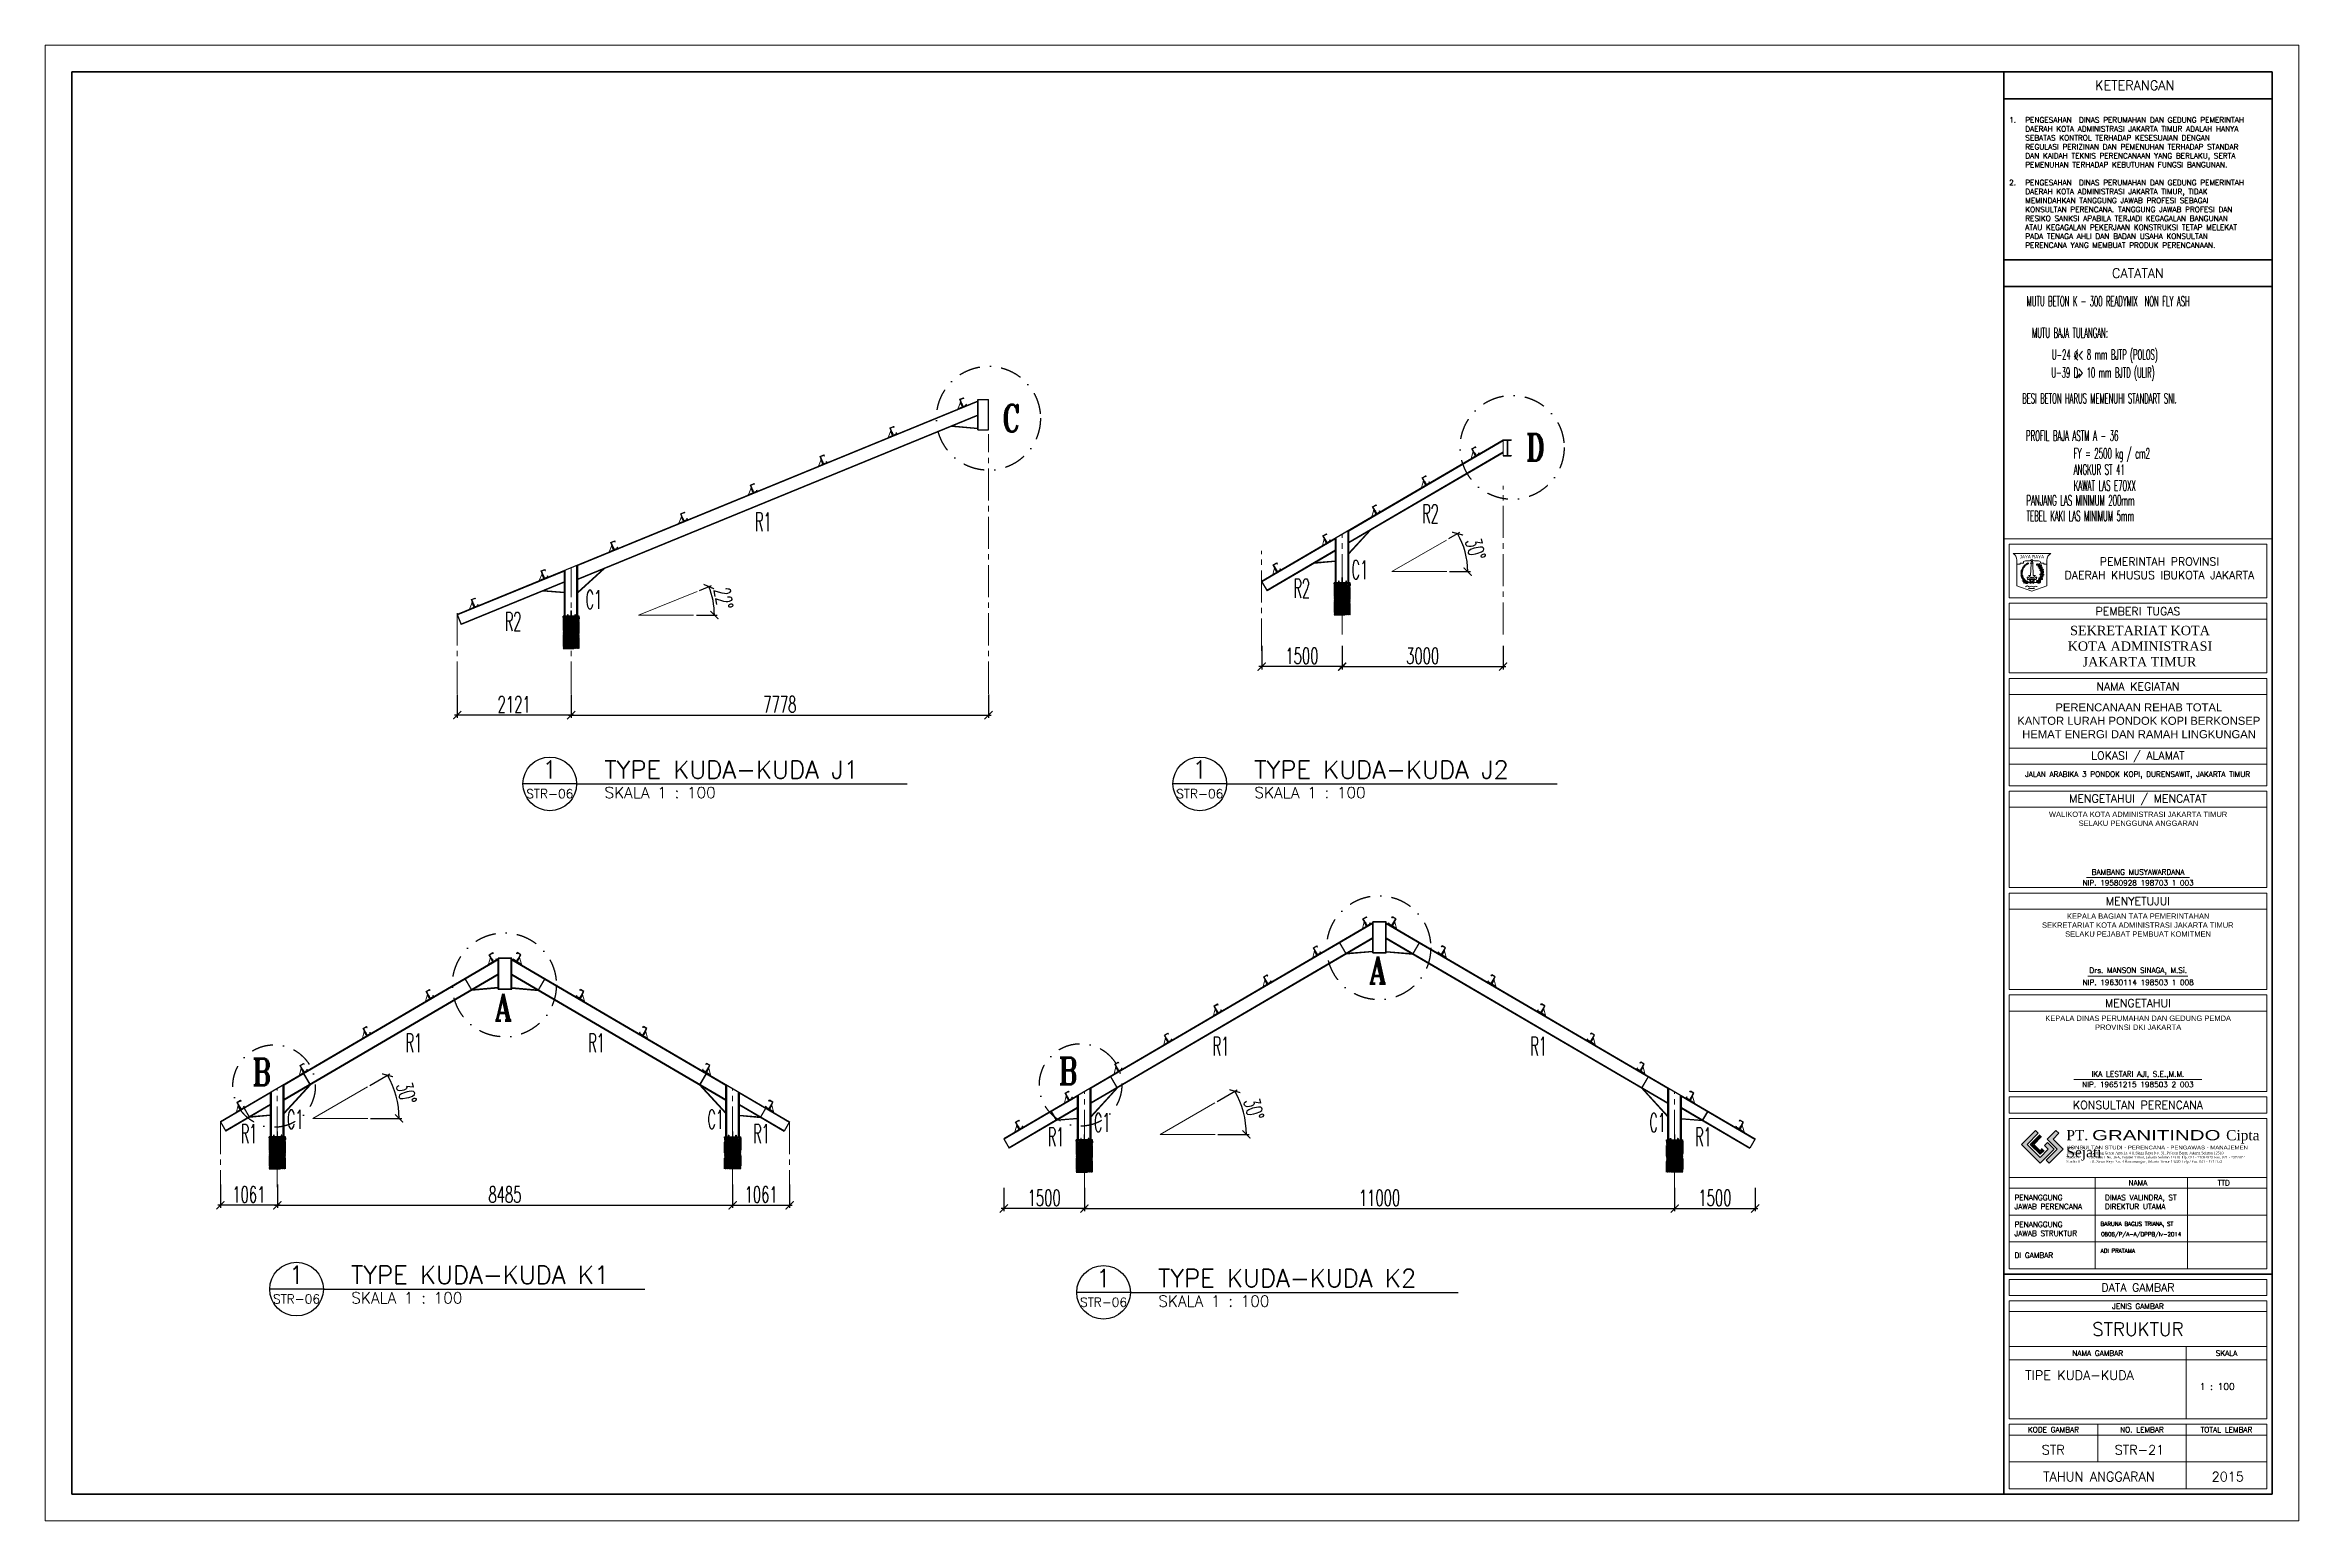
# Model space of a CAD drawing. Header units: inches. Extents: x 266054 to 836293, y -258454 to -102650.
# Drawn here: x 355465 to 397465, y -258441 to -230941 of the extents above; entities that cross this region are included whole.
import ezdxf
from ezdxf.enums import TextEntityAlignment as Align

# ---------------------------------------------------------------- set-up
doc = ezdxf.new("R2010")
doc.units = ezdxf.units.IN
doc.header["$LTSCALE"] = 800
doc.header["$MEASUREMENT"] = 0
for name, pattern in [('CENTER2', [1.125, 0.75, -0.125, 0.125, -0.125]), ('DASHDOT', [1, 0.5, -0.25, 0, -0.25]), ('HIDDEN', [0.375, 0.25, -0.125])]:
    doc.linetypes.add(name, pattern=pattern)
for name, color, linetype in [('03-GRS', 3, 'Continuous'), ('Balok', 4, 'HIDDEN'), ('HAT', 8, 'Continuous'), ('KOL', 5, 'Continuous'), ('LOGO', 7, 'Continuous'), ('TEXT', 4, 'Continuous'), ('TEXT1', 7, 'Continuous'), ('TXT', 7, 'Continuous'), ('WF', 3, 'Continuous')]:
    doc.layers.add(name, color=color, linetype=linetype)
for name, color, linetype, lineweight in [('ars', 11, 'Continuous', 0), ('AS', 8, 'CENTER2', 5), ('atap', 7, 'Continuous', 20), ('DIM', 251, 'Continuous', 0), ('DM', 8, 'Continuous', 5), ('GRS KOP', 1, 'Continuous', 35), ('hacht', 8, 'Continuous', 5), ('kop', 7, 'Continuous', 20), ('NOT', 7, 'Continuous', 15), ('TX1', 7, 'Continuous', 0)]:
    doc.layers.add(name, color=color, linetype=linetype, lineweight=lineweight)
doc.styles.add('BARU', font='arial.ttf')
doc.styles.add('DICK STYLE 100', font='romans.shx', dxfattribs={"width": 0.6, "height": 300})
doc.styles.add('ROMAND', font='romant.shx', dxfattribs={"width": 0.75, "height": 300})
doc.styles.add('ROMANS', font='romans.shx', dxfattribs={"width": 0.8, "height": 0.25})
doc.styles.add('S', font='SIMPLEX', dxfattribs={"width": 1.1})
doc.styles.get("Standard").update_dxf_attribs({"font": 'romans.shx'})
doc.dimstyles.new('100 A', dxfattribs={"dimtxt": 250, "dimasz": 150, "dimexe": 50, "dimexo": 50, "dimgap": 50, "dimtad": 1, "dimdec": 0, "dimrnd": 1, "dimtxsty": 'DICK STYLE 100', "dimblk": 'ARCHTICK', "dimcen": 100, "dimdle": 50, "dimclrd": 18, "dimclre": 18, "dimclrt": 7, "dimadec": 0, "dimazin": 2, "dimtfac": 1, "dimtdec": 0, "dimtix": 1, "dimtmove": 0, "dimatfit": 3, "dimfxl": 0, "dimarcsym": 0})

msp = doc.modelspace()

# ---------------------------------------------------------------- texts
at = {"layer": 'TEXT', "style": 'ROMANS', "width": 0.5}
for s, p in [('R1', (368694.3, -239823.1)), ('R2', (381128, -239674.9)), ('C1', (379810, -240717.8)), ('R2', (378728.4, -241064.5)), ('C1', (365536.1, -241272.6)), ('R2', (364032.9, -241682.5)), ('R1', (362183.6, -249533.1)), ('R1', (365587, -249533.1)), ('R1', (377222.3, -249592.7)), ('R1', (383140.8, -249592.7)), ('R1', (359111.4, -251225.6)), ('C1', (359971.3, -250957.8)), ('C1', (367807.6, -250957.8)), ('R1', (368659.2, -251225.6)), ('R1', (374150.1, -251285.2)), ('C1', (375010.1, -251017.3)), ('C1', (385361.3, -251017.3)), ('R1', (386212.9, -251285.2))]:
    msp.add_text(s, height=350, dxfattribs=at).set_placement(p, align=Align.MIDDLE_LEFT)
at = {"layer": 'TX1', "style": 'ROMAND', "width": 0.75}
for s, p in [('C', (373299.3, -238143.8)), ('D', (383058.2, -238686.6)), ('A', (380137.2, -248424.9)), ('A', (363842.8, -249118.2)), ('B', (359322.6, -250327.6)), ('B', (374351.6, -250306.1))]:
    msp.add_text(s, height=500, dxfattribs=at).set_placement(p)

# ---------------------------------------------------------------- blocks, each defined once
blk = doc.blocks.new('_ArchTick')
at = {"layer": 'LOGO', "color": 0, "const_width": 0.15}
blk.add_lwpolyline([(-0.5, -0.5), (0.5, 0.5)], dxfattribs=at)
blk = doc.blocks.new('*D148')
at = {"layer": 'Defpoints', "color": 0, "ltscale": 5}
for p in [(359793, -252124), (368278, -252124), (368278, -252560)]:
    blk.add_point(p, dxfattribs=at)
at = {"layer": 'hacht', "color": 18, "lineweight": -2, "ltscale": 5}
for p, q in [((359793, -252174), (359793, -252610)), ((368278, -252174), (368278, -252610)), ((359743, -252560), (368328, -252560))]:
    blk.add_line(p, q, dxfattribs=at)
at = {"layer": 'hacht', "color": 18, "lineweight": -2, "ltscale": 5, "xscale": 150, "yscale": 150, "zscale": 150, "rotation": 180}
blk.add_blockref('_ArchTick', (359793, -252560), dxfattribs=at)
at = {"layer": 'hacht', "color": 18, "lineweight": -2, "ltscale": 5, "xscale": 150, "yscale": 150, "zscale": 150}
blk.add_blockref('_ArchTick', (368278, -252560), dxfattribs=at)
at = {"layer": 'hacht', "color": 7, "ltscale": 5, "insert": (364035, -252360), "char_height": 300, "attachment_point": 5, "style": 'DICK STYLE 100'}
blk.add_mtext('8485', dxfattribs=at)
blk = doc.blocks.new('A$C58C93239')
at = {"layer": '03-GRS'}
for p, q in [((-662, 1348), (-12, 1721)), ((-662, 1348), (-12, 1721)), ((83, 46), (-662, 1348)), ((83, 46), (-662, 1348)), ((-619, 1336), (-23, 1677)), ((-619, 1336), (-23, 1677)), ((94, 90), (-619, 1336)), ((94, 90), (-619, 1336)), ((-444, 805), (-374, 845)), ((-444, 805), (-374, 845)), ((3, 24), (-444, 805)), ((3, 24), (-444, 805)), ((-267, 399), (-74, 510)), ((-267, 399), (-74, 510)), ((60, 1531), (-23, 1677)), ((60, 1531), (-23, 1677)), ((88, 1547), (-12, 1721)), ((88, 1547), (-12, 1721)), ((60, 1531), (88, 1547)), ((60, 1531), (88, 1547)), ((83, 46), (734, 419)), ((83, 46), (734, 419)), ((122, -23), (83, 46)), ((122, -23), (83, 46)), ((94, 90), (690, 431)), ((94, 90), (690, 431)), ((606, 577), (634, 593)), ((606, 577), (634, 593)), ((690, 431), (606, 577)), ((690, 431), (606, 577)), ((734, 419), (634, 593)), ((734, 419), (634, 593)), ((-785, -450), (-4, -3)), ((-785, -450), (-4, -3)), ((-746, -520), (-785, -450)), ((-746, -520), (-785, -450)), ((-746, -520), (122, -23)), ((-746, -520), (122, -23))]:
    blk.add_line(p, q, dxfattribs=at)
blk.add_ellipse((-14, 14), major_axis=(-14.1, 14.1), ratio=1, start_param=2.8759802, end_param=4.4467765, dxfattribs=at)
blk.add_ellipse((-14, 14), major_axis=(-14.1, 14.1), ratio=1, start_param=2.8759802, end_param=4.4467765, dxfattribs=at)
at = {"layer": 'atap', "color": 2}
for p, q in [((-444, 805), (-785, -450)), ((-327, 503), (-133, 614)), ((-327, 503), (-267, 399)), ((-267, 399), (-74, 510)), ((-208, 295), (-14, 406)), ((-208, 295), (-14, 406)), ((-208, 295), (-148, 191)), ((-148, 191), (46, 302)), ((-133, 614), (-74, 510)), ((-14, 406), (46, 302))]:
    blk.add_line(p, q, dxfattribs=at)
blk = doc.blocks.new('GORDING 150')
at = {"layer": 'Balok', "color": 1, "ltscale": 0.5, "xscale": 0.09999999997671699, "yscale": 0.09999999997671699, "zscale": 0.09999999997671699}
blk.add_blockref('A$C58C93239', (13, -48), dxfattribs=at)
blk = doc.blocks.new('*D149')
at = {"layer": 'Defpoints', "color": 0, "ltscale": 5}
for p in [(358732, -252124), (359793, -252124), (358732, -252560)]:
    blk.add_point(p, dxfattribs=at)
at = {"layer": 'hacht', "color": 18, "lineweight": -2, "ltscale": 5}
for p, q in [((358732, -252174), (358732, -252610)), ((359793, -252174), (359793, -252610)), ((359843, -252560), (358682, -252560))]:
    blk.add_line(p, q, dxfattribs=at)
at = {"layer": 'hacht', "color": 18, "lineweight": -2, "ltscale": 5, "xscale": 150, "yscale": 150, "zscale": 150, "rotation": 180}
blk.add_blockref('_ArchTick', (358732, -252560), dxfattribs=at)
at = {"layer": 'hacht', "color": 18, "lineweight": -2, "ltscale": 5, "xscale": 150, "yscale": 150, "zscale": 150}
blk.add_blockref('_ArchTick', (359793, -252560), dxfattribs=at)
at = {"layer": 'hacht', "color": 7, "ltscale": 5, "insert": (359262, -252360), "char_height": 300, "attachment_point": 5, "style": 'DICK STYLE 100'}
blk.add_mtext('1061', dxfattribs=at)
blk = doc.blocks.new('*D150')
at = {"layer": 'Defpoints', "color": 0, "ltscale": 5}
for p in [(361473, -250353), (362037, -250662), (360453, -250942), (360453, -250942), (361481, -250942)]:
    blk.add_point(p, dxfattribs=at)
at = {"layer": 'hacht', "color": 18, "lineweight": -2, "ltscale": 5}
for p, q in [((361516, -250328), (361890, -250112)), ((361531, -250942), (362112, -250942))]:
    blk.add_line(p, q, dxfattribs=at)
blk.add_arc((360453, -250942), 1609, 0, 30, dxfattribs=at)
at = {"layer": 'hacht', "color": 18, "lineweight": -2, "ltscale": 5, "xscale": 150, "yscale": 150, "zscale": 150}
for p, rotation in [((361846, -250137), 120.0000000000004), ((362062, -250942), 270.0000000000001)]:
    blk.add_blockref('_ArchTick', p, dxfattribs=dict(at, rotation=rotation))
at = {"layer": 'hacht', "color": 7, "ltscale": 5, "insert": (362200, -250473), "char_height": 300, "attachment_point": 5, "rotation": 285, "style": 'DICK STYLE 100'}
blk.add_mtext('30°', dxfattribs=at)
blk = doc.blocks.new('*D151')
at = {"layer": 'Defpoints', "color": 0, "ltscale": 5}
for p in [(368278, -252124), (369339, -252124), (369339, -252560)]:
    blk.add_point(p, dxfattribs=at)
at = {"layer": 'hacht', "color": 18, "lineweight": -2, "ltscale": 5}
for p, q in [((368278, -252174), (368278, -252610)), ((369339, -252174), (369339, -252610)), ((368228, -252560), (369389, -252560))]:
    blk.add_line(p, q, dxfattribs=at)
at = {"layer": 'hacht', "color": 18, "lineweight": -2, "ltscale": 5, "xscale": 150, "yscale": 150, "zscale": 150, "rotation": 180}
blk.add_blockref('_ArchTick', (368278, -252560), dxfattribs=at)
at = {"layer": 'hacht', "color": 18, "lineweight": -2, "ltscale": 5, "xscale": 150, "yscale": 150, "zscale": 150}
blk.add_blockref('_ArchTick', (369339, -252560), dxfattribs=at)
at = {"layer": 'hacht', "color": 7, "ltscale": 5, "insert": (368808, -252360), "char_height": 300, "attachment_point": 5, "style": 'DICK STYLE 100'}
blk.add_mtext('1061', dxfattribs=at)
blk = doc.blocks.new('Ndtpd')
at = {"lineweight": -3}
blk.add_line((0.747, 0), (-0.747, 0), dxfattribs=at)
blk.add_circle((0, 0), 0.747, dxfattribs=at)
at = {"color": 10, "lineweight": -3, "style": 'S', "width": 1.1, "flags": 4}
blk.add_attdef('NO', text='', height=0.5, dxfattribs=at).set_placement((0, 0.148), align=Align.CENTER)
blk.add_attdef('NDTPD', (1.516, 0.148), '', height=0.5, dxfattribs=at)
at = {"color": 5, "lineweight": -3, "style": 'S', "width": 1.1, "flags": 4}
blk.add_attdef('NOLBR', text='', height=0.3, dxfattribs=at).set_placement((0, -0.398), align=Align.CENTER)
blk.add_attdef('SKALA', (1.523, -0.398), '', height=0.3, dxfattribs=at)
blk = doc.blocks.new('*D193')
at = {"layer": 'Defpoints', "color": 0, "ltscale": 5}
for p in [(374832, -252183), (385832, -252183), (385832, -252620)]:
    blk.add_point(p, dxfattribs=at)
at = {"layer": 'hacht', "color": 18, "lineweight": -2, "ltscale": 5}
for p, q in [((374832, -252233), (374832, -252670)), ((385832, -252233), (385832, -252670)), ((374782, -252620), (385882, -252620))]:
    blk.add_line(p, q, dxfattribs=at)
at = {"layer": 'hacht', "color": 18, "lineweight": -2, "ltscale": 5, "xscale": 150, "yscale": 150, "zscale": 150, "rotation": 180}
blk.add_blockref('_ArchTick', (374832, -252620), dxfattribs=at)
at = {"layer": 'hacht', "color": 18, "lineweight": -2, "ltscale": 5, "xscale": 150, "yscale": 150, "zscale": 150}
blk.add_blockref('_ArchTick', (385832, -252620), dxfattribs=at)
at = {"layer": 'hacht', "color": 7, "ltscale": 5, "insert": (380332, -252420), "char_height": 300, "attachment_point": 5, "style": 'DICK STYLE 100'}
blk.add_mtext('11000', dxfattribs=at)
blk = doc.blocks.new('*D194')
at = {"layer": 'Defpoints', "color": 0, "ltscale": 5}
for p in [(373332, -252183), (374832, -252183), (373332, -252620)]:
    blk.add_point(p, dxfattribs=at)
at = {"layer": 'hacht', "color": 18, "lineweight": -2, "ltscale": 5}
for p, q in [((373332, -252233), (373332, -252670)), ((374832, -252233), (374832, -252670)), ((374882, -252620), (373282, -252620))]:
    blk.add_line(p, q, dxfattribs=at)
at = {"layer": 'hacht', "color": 18, "lineweight": -2, "ltscale": 5, "xscale": 150, "yscale": 150, "zscale": 150, "rotation": 180}
blk.add_blockref('_ArchTick', (373332, -252620), dxfattribs=at)
at = {"layer": 'hacht', "color": 18, "lineweight": -2, "ltscale": 5, "xscale": 150, "yscale": 150, "zscale": 150}
blk.add_blockref('_ArchTick', (374832, -252620), dxfattribs=at)
at = {"layer": 'hacht', "color": 7, "ltscale": 5, "insert": (374082, -252420), "char_height": 300, "attachment_point": 5, "style": 'DICK STYLE 100'}
blk.add_mtext('1500', dxfattribs=at)
blk = doc.blocks.new('*D195')
at = {"layer": 'Defpoints', "color": 0, "ltscale": 5}
for p in [(385832, -252183), (387332, -252183), (387332, -252620)]:
    blk.add_point(p, dxfattribs=at)
at = {"layer": 'hacht', "color": 18, "lineweight": -2, "ltscale": 5}
for p, q in [((385832, -252233), (385832, -252670)), ((387332, -252233), (387332, -252670)), ((385782, -252620), (387382, -252620))]:
    blk.add_line(p, q, dxfattribs=at)
at = {"layer": 'hacht', "color": 18, "lineweight": -2, "ltscale": 5, "xscale": 150, "yscale": 150, "zscale": 150, "rotation": 180}
blk.add_blockref('_ArchTick', (385832, -252620), dxfattribs=at)
at = {"layer": 'hacht', "color": 18, "lineweight": -2, "ltscale": 5, "xscale": 150, "yscale": 150, "zscale": 150}
blk.add_blockref('_ArchTick', (387332, -252620), dxfattribs=at)
at = {"layer": 'hacht', "color": 7, "ltscale": 5, "insert": (386582, -252420), "char_height": 300, "attachment_point": 5, "style": 'DICK STYLE 100'}
blk.add_mtext('1500', dxfattribs=at)
blk = doc.blocks.new('*D207')
at = {"layer": 'Defpoints', "color": 0, "ltscale": 5}
for p in [(363146, -242989), (365267, -242989), (363146, -243426)]:
    blk.add_point(p, dxfattribs=at)
at = {"layer": 'hacht', "color": 18, "lineweight": -2, "ltscale": 5}
for p, q in [((363146, -243039), (363146, -243476)), ((365267, -243039), (365267, -243476)), ((365317, -243426), (363096, -243426))]:
    blk.add_line(p, q, dxfattribs=at)
at = {"layer": 'hacht', "color": 18, "lineweight": -2, "ltscale": 5, "xscale": 150, "yscale": 150, "zscale": 150, "rotation": 180}
blk.add_blockref('_ArchTick', (363146, -243426), dxfattribs=at)
at = {"layer": 'hacht', "color": 18, "lineweight": -2, "ltscale": 5, "xscale": 150, "yscale": 150, "zscale": 150}
blk.add_blockref('_ArchTick', (365267, -243426), dxfattribs=at)
at = {"layer": 'hacht', "color": 7, "ltscale": 5, "insert": (364206, -243226), "char_height": 300, "attachment_point": 5, "style": 'DICK STYLE 100'}
blk.add_mtext('2121', dxfattribs=at)
blk = doc.blocks.new('*D208')
at = {"layer": 'Defpoints', "color": 0, "ltscale": 5}
for p in [(367614, -241120), (367926, -241380), (366522, -241561), (366522, -241561), (367551, -241561)]:
    blk.add_point(p, dxfattribs=at)
at = {"layer": 'hacht', "color": 18, "lineweight": -2, "ltscale": 5}
for p, q in [((367661, -241101), (367881, -241012)), ((367601, -241561), (367987, -241561))]:
    blk.add_line(p, q, dxfattribs=at)
blk.add_arc((366522, -241561), 1416, 360, 22, dxfattribs=at)
at = {"layer": 'hacht', "color": 18, "lineweight": -2, "ltscale": 5, "xscale": 150, "yscale": 150, "zscale": 150}
for p, rotation in [((367834, -241031), 111.9999999999993), ((367937, -241561), 269.9999999999974)]:
    blk.add_blockref('_ArchTick', p, dxfattribs=dict(at, rotation=rotation))
at = {"layer": 'hacht', "color": 7, "ltscale": 5, "insert": (368108, -241253), "char_height": 300, "attachment_point": 5, "rotation": 281, "style": 'DICK STYLE 100'}
blk.add_mtext('22°', dxfattribs=at)
blk = doc.blocks.new('*D196')
at = {"layer": 'Defpoints', "color": 0, "ltscale": 5}
for p in [(378136, -242087), (379636, -242087), (378136, -242523)]:
    blk.add_point(p, dxfattribs=at)
at = {"layer": 'hacht', "color": 18, "lineweight": -2, "ltscale": 5}
for p, q in [((378136, -242137), (378136, -242573)), ((379636, -242137), (379636, -242573)), ((379686, -242523), (378086, -242523))]:
    blk.add_line(p, q, dxfattribs=at)
at = {"layer": 'hacht', "color": 18, "lineweight": -2, "ltscale": 5, "xscale": 150, "yscale": 150, "zscale": 150, "rotation": 180}
blk.add_blockref('_ArchTick', (378136, -242523), dxfattribs=at)
at = {"layer": 'hacht', "color": 18, "lineweight": -2, "ltscale": 5, "xscale": 150, "yscale": 150, "zscale": 150}
blk.add_blockref('_ArchTick', (379636, -242523), dxfattribs=at)
at = {"layer": 'hacht', "color": 7, "ltscale": 5, "insert": (378886, -242323), "char_height": 300, "attachment_point": 5, "style": 'DICK STYLE 100'}
blk.add_mtext('1500', dxfattribs=at)
blk = doc.blocks.new('*D197')
at = {"layer": 'Defpoints', "color": 0, "ltscale": 5}
for p in [(379636, -242087), (382636, -242087), (382636, -242523)]:
    blk.add_point(p, dxfattribs=at)
at = {"layer": 'hacht', "color": 18, "lineweight": -2, "ltscale": 5}
for p, q in [((379636, -242137), (379636, -242573)), ((382636, -242137), (382636, -242573)), ((379586, -242523), (382686, -242523))]:
    blk.add_line(p, q, dxfattribs=at)
at = {"layer": 'hacht', "color": 18, "lineweight": -2, "ltscale": 5, "xscale": 150, "yscale": 150, "zscale": 150, "rotation": 180}
blk.add_blockref('_ArchTick', (379636, -242523), dxfattribs=at)
at = {"layer": 'hacht', "color": 18, "lineweight": -2, "ltscale": 5, "xscale": 150, "yscale": 150, "zscale": 150}
blk.add_blockref('_ArchTick', (382636, -242523), dxfattribs=at)
at = {"layer": 'hacht', "color": 7, "ltscale": 5, "insert": (381136, -242323), "char_height": 300, "attachment_point": 5, "style": 'DICK STYLE 100'}
blk.add_mtext('3000', dxfattribs=at)
blk = doc.blocks.new('*D209')
at = {"layer": 'Defpoints', "color": 0, "ltscale": 5}
for p in [(381581, -240163), (381954, -240506), (380560, -240752), (380560, -240752), (381589, -240752)]:
    blk.add_point(p, dxfattribs=at)
at = {"layer": 'hacht', "color": 18, "lineweight": -2, "ltscale": 5}
for p, q in [((381624, -240138), (381830, -240019)), ((381639, -240752), (382026, -240752))]:
    blk.add_line(p, q, dxfattribs=at)
blk.add_arc((380560, -240752), 1416, 360, 30, dxfattribs=at)
at = {"layer": 'hacht', "color": 18, "lineweight": -2, "ltscale": 5, "xscale": 150, "yscale": 150, "zscale": 150}
for p, rotation in [((381786, -240044), 119.999999999989), ((381976, -240752), 269.9999999999984)]:
    blk.add_blockref('_ArchTick', p, dxfattribs=dict(at, rotation=rotation))
at = {"layer": 'hacht', "color": 7, "ltscale": 5, "insert": (382121, -240334), "char_height": 300, "attachment_point": 5, "rotation": 285, "style": 'DICK STYLE 100'}
blk.add_mtext('30°', dxfattribs=at)
blk = doc.blocks.new('logo granitindo baru')
at = {"layer": 'LOGO'}
for points in [[(1.03, 1.463), (0.916, 1.574), (0.366, 1.024), (1.1, 0.289), (1.652, 0.843), (1.392, 1.098), (1.281, 0.987), (1.423, 0.84), (1.102, 0.519), (0.594, 1.025)], [(1.721, 1.576), (1.381, 1.236), (1.771, 0.842), (1.341, 0.407), (1.454, 0.294), (2.001, 0.844), (1.609, 1.237), (1.835, 1.464)]]:
    blk.add_hatch(color=8, dxfattribs=at).paths.add_polyline_path(points)
at = {"layer": 'Defpoints'}
blk.add_point((9.7, 0), dxfattribs=at)
at = {"layer": 'LOGO'}
blk.add_lwpolyline([(1.03, 1.463), (0.916, 1.574), (0.366, 1.024), (1.1, 0.289), (1.652, 0.843), (1.392, 1.098), (1.281, 0.987), (1.423, 0.84), (1.102, 0.519), (0.594, 1.025), (1.03, 1.463), (0.916, 1.574)], dxfattribs=at)
at = {"layer": 'LOGO', "lineweight": 13}
for points in [[(1.089, 1.403), (0.713, 1.026), (1.101, 0.638), (1.258, 0.794)], [(1.112, 1.38), (0.759, 1.026), (1.101, 0.683), (1.235, 0.817)], [(1.134, 1.357), (0.803, 1.026), (1.101, 0.728), (1.213, 0.839)], [(1.157, 1.334), (0.85, 1.026), (1.101, 0.775), (1.189, 0.863)]]:
    blk.add_lwpolyline(points, dxfattribs=at)
at = {"layer": 'LOGO', "lineweight": 0}
blk.add_lwpolyline([(1.721, 1.576), (1.381, 1.236), (1.771, 0.842), (1.341, 0.407), (1.454, 0.294), (2.001, 0.844), (1.609, 1.237), (1.835, 1.464), (1.721, 1.576)], dxfattribs=at)
at = {"layer": 'LOGO', "insert": (2.134, 0.975), "char_height": 0.1, "attachment_point": 1}
blk.add_mtext_dynamic_manual_height_columns('{\\f@Arial Unicode MS|b0|i0|c0|p34;\\H1.4x;\\W1.2;KONSULTAN STUDI - PERENCANA - PENGAWAS - MANAJEMEN\\fTimes New Roman|b0|i0|c0|p18;\\P\\pt0.9;\\H0.71429x;\\W1;Domisili ^I: Gedung Graha Arsa Lt. 4 Jl.Siaga Raya No. 31, Pejaten Barat, Jakarta Selatan 12510\\PStudio I ^I: Jl. Batu I No. 36A, Pejaten Timur, Jakarta Selatan 12510 Tlp. 021 - 71082879 Fax. 021 - 7972072\\PStudio II          : Jl. Sawo Raya No. 4 Rawamangun, Jakarta Timur 13220 Telp / Fax. 021 - 4717152}', width=9.56937, gutter_width=0, heights=[1.67], dxfattribs=at)
at = {"layer": 'LOGO', "insert": (2.134, 1.589), "char_height": 0.4, "width": 7.66452, "attachment_point": 1}
blk.add_mtext('{\\fTimes New Roman|b0|i0|c0|p18;PT. \\fCityBlueprint|b0|i0|c2|p2;\\W1.5;GRANITINDO \\fTimes New Roman|b0|i0|c0|p18;\\W1;Cipta Sejati}', dxfattribs=at)
blk = doc.blocks.new('kop')
at = {"layer": 'ars'}
for p, q in [((74.316, 35.599), (74.29, 35.614)), ((74.328, 35.595), (74.333, 35.581)), ((74.373, 35.526), (74.347, 35.541)), ((74.373, 35.526), (74.375, 35.555)), ((74.395, 35.468), (74.406, 35.457)), ((74.408, 35.467), (74.408, 35.452)), ((74.429, 35.366), (74.409, 35.388)), ((74.425, 35.289), (74.43, 35.273)), ((74.429, 35.366), (74.437, 35.394)), ((74.436, 35.304), (74.431, 35.29)), ((74.267, 34.989), (74.296, 34.992)), ((74.332, 35.048), (74.331, 35.078)), ((74.347, 35.066), (74.372, 35.081)), ((74.416, 35.202), (74.401, 35.228)), ((74.416, 35.202), (74.434, 35.225))]:
    blk.add_line(p, q, dxfattribs=at)
for centre, radius, start, end in [((73.61, 35.253), 0.061, 2.2926, 66.75394), ((73.696, 35.312), 0.061, 182.2926, 246.75394), ((73.7, 35.362), 0.061, 172.39949, 236.86083), ((73.607, 35.319), 0.061, 352.39949, 56.86083), ((73.711, 35.414), 0.061, 164.61904, 229.08037), ((73.612, 35.384), 0.061, 344.61904, 49.08037), ((74.072, 35.315), 0.405, 114.0856, 237.63251), ((73.728, 35.316), 0.061, 120.67989, 185.14122), ((73.636, 35.364), 0.061, 300.67989, 5.14122), ((73.717, 35.456), 0.0488, 158.86486, 223.3262), ((73.73, 35.271), 0.061, 130.573, 195.03434), ((73.647, 35.424), 0.061, 292.89943, 357.36077), ((73.732, 35.365), 0.061, 112.89943, 177.36077), ((73.632, 35.302), 0.061, 310.573, 15.03434), ((73.636, 35.44), 0.0488, 338.86486, 43.3262), ((73.667, 35.469), 0.0488, 287.14526, 351.60659), ((73.73, 35.415), 0.0488, 107.14526, 171.60659), ((73.736, 35.493), 0.0488, 150.29963, 214.76097), ((73.654, 35.489), 0.0488, 330.29963, 34.76097), ((73.743, 35.451), 0.0488, 98.58003, 163.04136), ((73.689, 35.513), 0.0488, 278.58003, 343.04136), ((73.756, 35.528), 0.0488, 145.79893, 210.26027), ((73.673, 35.531), 0.0488, 325.79893, 30.26027), ((73.71, 35.552), 0.0488, 274.07933, 338.54067), ((73.759, 35.485), 0.0488, 94.07933, 158.54067), ((73.78, 35.56), 0.0488, 139.36791, 203.82924), ((73.698, 35.572), 0.0488, 319.36791, 23.82924), ((73.778, 35.517), 0.0488, 87.6483, 152.10964), ((73.737, 35.589), 0.0488, 267.6483, 332.10964), ((73.807, 35.589), 0.0488, 133.84164, 198.30297), ((73.727, 35.609), 0.0488, 313.84164, 18.30297), ((73.801, 35.547), 0.0488, 82.12203, 146.58337), ((73.767, 35.622), 0.0488, 262.12203, 326.58337), ((73.831, 35.612), 0.0439, 126.62395, 191.08528), ((73.761, 35.639), 0.0439, 306.62395, 11.08528), ((73.821, 35.575), 0.0439, 74.90434, 139.36568), ((73.799, 35.646), 0.0439, 254.90434, 319.36568), ((73.848, 35.632), 0.0352, 123.96096, 188.42229), ((73.794, 35.656), 0.0352, 303.96096, 8.42229), ((73.839, 35.603), 0.0352, 72.24135, 136.70269), ((73.824, 35.66), 0.0352, 252.24135, 316.70269), ((73.821, 35.676), 0.0352, 297.74061, 2.20194), ((73.873, 35.647), 0.0352, 117.74061, 182.20194), ((73.86, 35.619), 0.0352, 66.021, 130.48234), ((73.852, 35.677), 0.0352, 246.021, 310.48234), ((73.892, 35.661), 0.0281, 113.40069, 177.86202), ((73.852, 35.688), 0.0281, 293.40069, 357.86202), ((73.88, 35.64), 0.0281, 61.68108, 126.14242), ((73.877, 35.687), 0.0281, 241.68108, 306.14242), ((73.876, 35.701), 0.0281, 293.40069, 357.86202), ((73.915, 35.674), 0.0281, 113.40069, 177.86202), ((73.904, 35.653), 0.0281, 61.68108, 126.14242), ((73.901, 35.7), 0.0281, 241.68108, 306.14242), ((73.911, 35.713), 0.0281, 260.93685, 325.39819), ((73.93, 35.669), 0.0281, 80.93685, 145.39819), ((74.027, 35.315), 0.405, 302.36749, 44.48513), ((74.279, 35.674), 0.0613, 235.51536, 280.6207), ((74.24, 35.613), 0.0507, 1.42482, 71.62404), ((74.336, 35.601), 0.0613, 235.51536, 280.6207), ((74.383, 35.652), 0.0795, 151.18188, 225.99565), ((74.296, 35.54), 0.0507, 1.42482, 71.62404), ((74.32, 35.44), 0.0795, 20.9123, 95.72607), ((74.387, 35.547), 0.0795, 200.9123, 275.72607), ((74.259, 35.633), 0.0795, 331.18188, 45.99565), ((74.406, 35.596), 0.0507, 162.59462, 232.79384), ((74.417, 35.449), 0.0613, 217.22881, 262.33415), ((74.333, 35.6), 0.0613, 313.59796, 358.7033), ((74.458, 35.361), 0.0795, 171.16409, 245.97786), ((74.347, 35.301), 0.0795, 351.16409, 65.97786), ((74.361, 35.403), 0.0507, 343.13827, 53.33749), ((74.357, 35.252), 0.0507, 331.52956, 41.72878), ((74.479, 35.504), 0.0795, 133.19986, 208.01363), ((74.354, 35.525), 0.0795, 313.19986, 28.01363), ((74.476, 35.427), 0.0507, 150.06789, 220.26711), ((74.483, 35.241), 0.0507, 128.27812, 198.47734), ((74.405, 35.377), 0.0795, 293.30268, 8.11645), ((74.515, 35.315), 0.0795, 113.30268, 188.11645), ((74.406, 35.447), 0.0613, 301.07123, 346.17657), ((73.623, 35.191), 0.061, 12.66278, 77.12411), ((73.696, 35.264), 0.061, 192.66278, 257.12411), ((73.702, 35.225), 0.061, 200.21515, 264.67648), ((73.639, 35.143), 0.061, 20.21515, 84.67648), ((73.715, 35.183), 0.061, 206.16011, 270.62144), ((73.661, 35.095), 0.061, 26.16011, 90.62144), ((73.738, 35.23), 0.061, 140.94317, 205.40451), ((73.736, 35.145), 0.061, 208.50798, 272.96932), ((73.685, 35.055), 0.061, 28.50798, 92.96932), ((73.635, 35.243), 0.061, 320.94317, 25.40451), ((73.751, 35.19), 0.061, 140.94317, 205.40451), ((73.649, 35.203), 0.061, 320.94317, 25.40451), ((73.716, 35.015), 0.061, 40.03108, 104.49242), ((73.747, 35.113), 0.061, 220.03108, 284.49242), ((73.768, 35.153), 0.061, 146.90284, 211.36418), ((73.665, 35.155), 0.061, 326.90284, 31.36418), ((73.75, 34.978), 0.061, 49.20062, 113.66196), ((73.766, 35.08), 0.061, 229.20062, 293.66196), ((73.791, 35.115), 0.061, 146.69526, 211.1566), ((73.688, 35.117), 0.061, 326.69526, 31.1566), ((73.816, 35.084), 0.061, 144.86352, 209.32486), ((73.713, 35.089), 0.061, 324.86352, 29.32486), ((73.785, 34.949), 0.061, 44.42228, 108.88361), ((73.809, 35.049), 0.061, 224.42228, 288.88361), ((73.844, 35.054), 0.061, 144.49027, 208.9516), ((73.741, 35.059), 0.061, 324.49027, 28.9516), ((73.875, 35.031), 0.061, 156.18026, 220.64159), ((73.773, 35.016), 0.061, 336.18026, 40.64159), ((74.361, 35.052), 0.0795, 137.1076, 211.92137), ((74.235, 35.064), 0.0795, 317.1076, 31.92137), ((74.342, 34.969), 0.0507, 83.44322, 153.64244), ((74.332, 35.042), 0.0613, 234.44656, 279.55191), ((74.364, 34.993), 0.0612, 69.89618, 144.70994), ((74.335, 35.085), 0.0612, 249.89618, 324.70994), ((74.377, 35.119), 0.0613, 176.98724, 222.09259), ((74.304, 35.12), 0.0507, 302.89671, 13.09593), ((74.439, 35.186), 0.0795, 153.08913, 227.9029), ((74.422, 35.286), 0.0613, 205.62009, 250.72544), ((74.314, 35.163), 0.0795, 333.08913, 47.9029), ((74.423, 35.078), 0.0507, 106.58179, 176.78101), ((74.386, 35.141), 0.0613, 257.58513, 302.69047), ((74.396, 35.228), 0.0795, 271.02002, 345.83379), ((74.475, 35.129), 0.0795, 91.02002, 165.83379), ((74.425, 35.285), 0.0613, 279.28146, 324.3868)]:
    blk.add_arc(centre, radius, start, end, dxfattribs=at)
at = {"layer": 'ars', "color": 11}
for centre, radius, start, end in [((74.285, 34.995), 0.0613, 158.86957, 203.97492), ((74.216, 35.02), 0.0507, 284.77904, 354.97826), ((74.235, 34.986), 0.016, 270, 302.36749)]:
    blk.add_arc(centre, radius, start, end, dxfattribs=at)
at = {"layer": 'ars'}
for points, start_tangent, end_tangent in [([(74.256, 35.651), (74.261, 35.634), (74.244, 35.624), (74.224, 35.623), (74.22, 35.64), (74.234, 35.661), (74.239, 35.672), (74.256, 35.663), (74.256, 35.651)], (0.714442, -0.699695), (0.714442, -0.699695)), ([(74.313, 35.578), (74.318, 35.561), (74.301, 35.551), (74.281, 35.55), (74.277, 35.567), (74.29, 35.588), (74.296, 35.599), (74.312, 35.589), (74.313, 35.578)], (0.714442, -0.699695), (0.714442, -0.699695)), ([(74.388, 35.435), (74.388, 35.416), (74.369, 35.412), (74.349, 35.418), (74.351, 35.435), (74.37, 35.451), (74.378, 35.459), (74.391, 35.445), (74.388, 35.435)], (0.458819, -0.88853), (0.458819, -0.88853)), ([(74.39, 35.277), (74.386, 35.26), (74.366, 35.259), (74.348, 35.269), (74.353, 35.285), (74.375, 35.297), (74.385, 35.303), (74.395, 35.287), (74.39, 35.277)], (0.270637, -0.962681), (0.270637, -0.962681)), ([(74.365, 35.605), (74.376, 35.591), (74.394, 35.598), (74.407, 35.615), (74.395, 35.627), (74.37, 35.629), (74.358, 35.631), (74.356, 35.612), (74.365, 35.605)], (0.149901, -0.988701), (0.149901, -0.988701)), ([(74.438, 35.445), (74.446, 35.429), (74.465, 35.432), (74.481, 35.445), (74.473, 35.46), (74.449, 35.467), (74.438, 35.472), (74.431, 35.453), (74.438, 35.445)], (-0.068112, -0.997678), (-0.068112, -0.997678)), ([(74.454, 35.272), (74.455, 35.253), (74.474, 35.25), (74.494, 35.256), (74.492, 35.273), (74.472, 35.288), (74.463, 35.297), (74.451, 35.282), (74.454, 35.272)], (-0.433585, -0.901113), (-0.433585, -0.901113)), ([(74.257, 35.013), (74.242, 35.004), (74.228, 35.018), (74.222, 35.037), (74.238, 35.045), (74.261, 35.037), (74.273, 35.034), (74.268, 35.016), (74.257, 35.013)], (-0.515761, -0.856733), (-0.515761, -0.856733)), ([(74.345, 35.127), (74.333, 35.113), (74.316, 35.122), (74.305, 35.139), (74.317, 35.151), (74.342, 35.151), (74.354, 35.152), (74.355, 35.133), (74.345, 35.127)], (-0.223771, -0.974642), (-0.223771, -0.974642)), ([(74.343, 35.011), (74.331, 34.997), (74.342, 34.981), (74.36, 34.972), (74.371, 34.985), (74.367, 35.01), (74.367, 35.022), (74.348, 35.021), (74.343, 35.011)], (-0.942817, -0.33331), (-0.942817, -0.33331)), ([(74.408, 35.117), (74.403, 35.1), (74.419, 35.089), (74.439, 35.088), (74.443, 35.104), (74.431, 35.126), (74.426, 35.137), (74.409, 35.128), (74.408, 35.117)], (-0.735998, -0.676983), (-0.735998, -0.676983))]:
    blk.add_spline(points, degree=3, dxfattribs=dict(at, start_tangent=start_tangent, end_tangent=end_tangent))
for points in [[(74.24, 34.97), (74.265, 34.975), (74.316, 34.973), (74.354, 34.955)], [(74.24, 34.97), (74.263, 34.959), (74.313, 34.947), (74.354, 34.955)]]:
    blk.add_spline(points, degree=3, dxfattribs=at)
at = {"layer": 'GRS KOP'}
for p, q in [((73, 1), (73, 54)), ((83, 1), (83, 54)), ((73, 53), (83, 53)), ((73, 47), (83, 47)), ((73, 46), (83, 46)), ((73, 9.2), (83, 9.2))]:
    blk.add_line(p, q, dxfattribs=at)
blk.add_lwpolyline([(1, 54), (83, 54), (83, 1), (1, 1)], close=True, dxfattribs=at)
at = {"layer": 'kop', "color": 7}
for p, q in [((84, 55), (0, 55)), ((0, 55), (0, 0)), ((84, 55), (84, 0)), ((84, 55), (84, 0)), ((73.999, 35.69), (74.099, 35.69)), ((74.019, 35.67), (73.999, 35.23)), ((74.029, 35.698), (74.069, 35.698)), ((74.079, 35.67), (74.099, 35.23)), ((73.869, 35.17), (73.919, 35.17)), ((73.869, 35.17), (73.889, 35.09)), ((73.889, 35.09), (74.209, 35.09)), ((73.919, 35.23), (73.919, 35.228)), ((73.919, 35.23), (73.999, 35.23)), ((73.919, 35.228), (73.924, 35.228)), ((73.919, 35.17), (73.929, 35.13)), ((73.929, 35.13), (74.17, 35.13)), ((73.989, 35.15), (74.029, 35.15)), ((74.069, 35.15), (74.109, 35.15)), ((74.099, 35.23), (74.18, 35.23)), ((74.17, 35.13), (74.18, 35.17)), ((74.175, 35.228), (74.18, 35.228)), ((74.18, 35.23), (74.18, 35.228)), ((74.18, 35.17), (74.229, 35.17)), ((74.209, 35.09), (74.229, 35.17)), ((0, 0), (84, 0))]:
    blk.add_line(p, q, dxfattribs=at)
at = {"layer": 'kop'}
for p, q in [((83, 36.6), (73, 36.6)), ((73.2, 34.4), (73.2, 36.4)), ((82.8, 36.4), (73.2, 36.4)), ((82.8, 34.4), (82.8, 36.4)), ((82.8, 34.4), (73.2, 34.4)), ((73.2, 31.6), (73.2, 34.2)), ((82.8, 34.2), (73.2, 34.2)), ((82.8, 31.6), (82.8, 34.2)), ((82.8, 33.6), (73.2, 33.6)), ((82.8, 31.6), (73.2, 31.6)), ((73.2, 27.4), (73.2, 31.4)), ((82.8, 31.4), (73.2, 31.4)), ((82.8, 27.4), (82.8, 31.4)), ((82.8, 30.8), (73.2, 30.8)), ((82.8, 28.8), (73.2, 28.8)), ((82.8, 28.2), (73.2, 28.2)), ((82.8, 27.4), (73.2, 27.4)), ((73.2, 23.6), (73.2, 27.2)), ((82.8, 27.2), (73.2, 27.2)), ((82.8, 23.6), (82.8, 27.2)), ((82.8, 26.6), (73.2, 26.6)), ((82.8, 23.6), (73.2, 23.6)), ((76.089, 23.976), (79.928, 23.976)), ((73.2, 19.8), (73.2, 23.4)), ((82.8, 23.4), (73.2, 23.4)), ((82.8, 22.8), (73.2, 22.8)), ((82.8, 19.8), (82.8, 23.4)), ((76.127, 20.296), (79.863, 20.296)), ((82.8, 19.8), (73.2, 19.8)), ((73.2, 16), (73.2, 19.6)), ((82.8, 19.6), (73.2, 19.6)), ((82.8, 16), (82.8, 19.6)), ((82.8, 19), (73.2, 19)), ((82.8, 16), (73.2, 16)), ((73.2, 9.4), (73.2, 15)), ((82.8, 15), (73.2, 15)), ((82.8, 9.4), (82.8, 15)), ((82.8, 12.8), (73.2, 12.8)), ((76.4, 9.4), (76.4, 12.8)), ((79.842, 9.4), (79.842, 12.8)), ((82.8, 12.4), (73.2, 12.4)), ((73.2, 12.4), (73.2, 11.4)), ((82.8, 11.4), (73.2, 11.4)), ((82.8, 10.4), (73.2, 10.4)), ((82.8, 9.4), (73.2, 9.4)), ((73.2, 7.8), (82.8, 7.8)), ((73.2, 6.5), (82.8, 6.5)), ((73.2, 6), (82.8, 6)), ((79.8, 3.8), (79.8, 6.5)), ((76.5, 2.2), (76.5, 3.6)), ((79.8, 1.2), (79.8, 3.6)), ((73.2, 3.2), (82.8, 3.2)), ((73.2, 2.2), (82.8, 2.2))]:
    blk.add_line(p, q, dxfattribs=at)
at = {"layer": 'kop', "color": 5}
for p, q in [((74.749, 36.05), (73.35, 36.05)), ((73.489, 35.81), (73.489, 34.85)), ((73.489, 35.65), (73.609, 35.65)), ((73.609, 35.69), (73.609, 35.65)), ((73.609, 35.69), (73.729, 35.69)), ((73.729, 35.73), (73.729, 35.69)), ((74.369, 35.73), (74.369, 35.69)), ((74.489, 35.69), (74.369, 35.69)), ((74.489, 35.69), (74.489, 35.65)), ((74.609, 35.65), (74.489, 35.65)), ((74.609, 35.81), (74.609, 34.85)), ((73.489, 34.85), (74.049, 34.65)), ((74.019, 34.95), (73.965, 35.022)), ((74.049, 34.986), (73.997, 35.046)), ((74.019, 34.95), (74.004, 34.93)), ((74.049, 34.986), (74.101, 35.046)), ((74.049, 34.65), (74.609, 34.85)), ((74.079, 34.95), (74.133, 35.022)), ((74.079, 34.95), (74.094, 34.93))]:
    blk.add_line(p, q, dxfattribs=at)
at = {"layer": 'kop', "color": 7}
for points in [[(74.029, 35.698), (74.027, 35.701), (74.025, 35.704), (74.024, 35.707), (74.023, 35.71), (74.022, 35.713), (74.021, 35.715), (74.021, 35.718), (74.02, 35.72), (74.02, 35.723), (74.02, 35.725), (74.02, 35.728), (74.02, 35.731), (74.021, 35.733), (74.021, 35.736), (74.022, 35.738), (74.023, 35.741), (74.025, 35.743), (74.026, 35.746), (74.028, 35.749), (74.031, 35.753), (74.034, 35.758), (74.038, 35.763), (74.043, 35.77), (74.049, 35.778)], [(74.069, 35.698), (74.072, 35.701), (74.074, 35.704), (74.075, 35.707), (74.076, 35.71), (74.077, 35.713), (74.078, 35.715), (74.078, 35.718), (74.079, 35.72), (74.079, 35.723), (74.079, 35.725), (74.079, 35.728), (74.079, 35.731), (74.078, 35.733), (74.077, 35.736), (74.077, 35.738), (74.076, 35.741), (74.074, 35.743), (74.073, 35.746), (74.071, 35.749), (74.068, 35.753), (74.065, 35.758), (74.061, 35.763), (74.056, 35.77), (74.049, 35.778)]]:
    blk.add_lwpolyline(points, dxfattribs=at)
at = {"layer": 'kop', "color": 1}
blk.add_lwpolyline([(73.864, 34.97), (74.235, 34.97)], close=True, dxfattribs=at)
at = {"layer": 'kop', "color": 5}
for points in [[(74.004, 34.97), (73.974, 34.93)], [(74.094, 34.97), (74.124, 34.93)]]:
    blk.add_lwpolyline(points, dxfattribs=at)
at = {"layer": 'kop'}
blk.add_lwpolyline([(75.615, 16.449), (80.377, 16.449)], dxfattribs=at)
for points in [[(73.2, 15.2), (82.8, 15.2), (82.8, 15.8), (73.2, 15.8)], [(73.2, 8.4), (82.8, 8.4), (82.8, 9), (73.2, 9)], [(73.2, 3.8), (82.8, 3.8), (82.8, 8.2), (73.2, 8.2)], [(73.2, 1.2), (82.8, 1.2), (82.8, 3.6), (73.2, 3.6)]]:
    blk.add_lwpolyline(points, close=True, dxfattribs=at)
at = {"layer": 'kop', "color": 5}
for centre, radius, start, end in [((73.214, 35.81), 0.276, 0, 60.51287), ((73.769, 35.73), 0.04, 90, 180), ((74.329, 35.73), 0.04, 0, 90), ((74.885, 35.81), 0.276, 119.48713, 180), ((73.981, 35.034), 0.02, 36.8699, 216.8699), ((74.117, 35.034), 0.02, 323.1301, 143.1301)]:
    blk.add_arc(centre, radius, start, end, dxfattribs=at)
at = {"layer": 'kop', "color": 7}
for centre, radius, start, end in [((73.992, 35.663), 0.0283, 15, 75), ((74.107, 35.663), 0.0283, 105, 165), ((73.874, 35.119), 0.12, 15, 65.38943), ((74.049, 35.15), 0.02, 0, 180), ((74.225, 35.119), 0.12, 114.61057, 165)]:
    blk.add_arc(centre, radius, start, end, dxfattribs=at)
at = {"layer": 'kop', "color": 1}
blk.add_arc((73.864, 34.986), 0.016, 237.63251, 270, dxfattribs=at)
at = {"layer": 'kop', "color": 5}
for points in [[(74.049, 35.83), (74.026, 35.807), (73.995, 35.793), (73.915, 35.782), (73.841, 35.777), (73.769, 35.77)], [(74.049, 35.83), (74.073, 35.807), (74.104, 35.793), (74.184, 35.782), (74.258, 35.777), (74.329, 35.77)], [(73.817, 34.99), (73.8, 34.984), (73.769, 34.992), (73.719, 35.01), (73.685, 35.041)], [(73.833, 34.971), (73.81, 34.967), (73.791, 34.959), (73.758, 34.956), (73.727, 34.964)], [(73.876, 34.965), (73.861, 34.956), (73.828, 34.952), (73.8, 34.952), (73.786, 34.948)], [(73.809, 34.807), (73.883, 34.844), (73.957, 34.807), (74.044, 34.833), (74.12, 34.809), (74.194, 34.83), (74.244, 34.817)], [(73.919, 34.97), (73.899, 34.959), (73.887, 34.947), (73.846, 34.932), (73.828, 34.937)], [(73.907, 34.984), (73.879, 34.986), (73.865, 34.993), (73.845, 34.993)], [(73.919, 34.97), (73.906, 34.996), (73.879, 35.02), (73.876, 35.031)], [(73.914, 34.747), (73.954, 34.759), (73.999, 34.744), (74.049, 34.753), (74.094, 34.744), (74.126, 34.758), (74.151, 34.749)]]:
    blk.add_spline(points, degree=3, dxfattribs=at)
at = {"layer": 'TEXT'}
for p, q in [((75.623, 43.403), (75.76, 43.254)), ((75.835, 42.745), (75.7, 42.589))]:
    blk.add_line(p, q, dxfattribs=at)
at = {"xscale": 0.9500000000000454, "yscale": 0.9500000000000454, "zscale": 0.9500000000000454}
blk.add_blockref('logo granitindo baru', (73.307, 13.056), dxfattribs=at)
at = {"layer": 'kop'}
for s, height, p in [('KETERANGAN ', 0.35, (78, 53.5)), ('CATATAN', 0.35, (78, 46.5)), ('DAERAH KHUSUS IBUKOTA JAKARTA', 0.29998, (78.8, 35.25)), ('PEMERINTAH PROVINSI', 0.29998, (78.8, 35.75)), ('PEMBERI TUGAS', 0.3, (78, 33.9)), ('NAMA KEGIATAN', 0.3, (78, 31.1)), ('LOKASI / ALAMAT', 0.3, (78, 28.5)), ('JALAN ARABIKA 3 PONDOK KOPI, DURENSAWIT, JAKARTA TIMUR', 0.2, (77.986, 27.8)), ('MENGETAHUI / MENCATAT', 0.3, (78, 26.9)), ('NIP. 19580928 198703 1 003', 0.19926, (78.007, 23.78)), ('BAMBANG MUSYAWARDANA', 0.19926, (78.007, 24.183)), ('MENYETUJUI', 0.3, (78, 23.1)), ('NIP. 19630114 198503 1 008', 0.19926, (78.009, 20.071)), ('Drs. MANSON SINAGA, M.Si.', 0.19926, (78.009, 20.496)), ('MENGETAHUI', 0.3, (78, 19.3)), ('NIP. 19651215 198503 2 003', 0.2, (77.999, 16.264)), ('IKA LESTARI AJI, S.E.,M.M.', 0.2, (77.999, 16.625)), ('KONSULTAN PERENCANA', 0.3, (78, 15.5)), ('NAMA', 0.2, (78, 12.6)), ('TTD', 0.2, (81.2, 12.6)), ('DATA GAMBAR', 0.3, (78, 8.7)), ('JENIS GAMBAR', 0.2, (78, 8)), ('STRUKTUR', 0.5, (78, 7.146)), ('NAMA GAMBAR', 0.2, (76.5, 6.25)), ('SKALA', 0.2, (81.3, 6.25)), ('KODE GAMBAR', 0.2, (74.85, 3.4)), ('NO. LEMBAR', 0.2, (78.15, 3.4)), ('TOTAL LEMBAR', 0.2, (81.3, 3.4)), ('STR', 0.35, (74.844, 2.65)), ('TAHUN ANGGARAN', 0.35, (76.545, 1.65)), ('2015', 0.35, (81.349, 1.65))]:
    blk.add_text(s, height=height, dxfattribs=at).set_placement(p, align=Align.MIDDLE)
at = {"layer": 'kop', "color": 5, "style": 'BARU', "width": 0.9}
blk.add_text('JAYA RAYA', height=0.12, dxfattribs=at).set_placement((74.049, 35.93), align=Align.MIDDLE)
at = {"layer": 'kop'}
blk.add_text('0806/P/A-A/DPPB/Iv-2014', height=0.15, dxfattribs=at).set_placement((78.122, 10.609), align=Align.CENTER)
for s, insert, char_height, width, attachment_point in [('\\pi-0.6,l0.6,t0.6;1.^IPENGESAHAN  DINAS PERUMAHAN DAN GEDUNG PEMERINTAH DAERAH KOTA ADMINISTRASI JAKARTA TIMUR ADALAH HANYA SEBATAS KONTROL TERHADAP KESESUAIAN DENGAN REGULASI PERIZINAN DAN PEMENUHAN TERHADAP STANDAR DAN KAIDAH TEKNIS PERENCANAAN YANG BERLAKU, SERTA PEMENUHAN TERHADAP KEBUTUHAN FUNGSI BANGUNAN.\\P\\P2.^IPENGESAHAN  DINAS PERUMAHAN DAN GEDUNG PEMERINTAH DAERAH KOTA ADMINISTRASI JAKARTA TIMUR, TIDAK MEMINDAHKAN TANGGUNG JAWAB PROFESI SEBAGAI KONSULTAN PERENCANA. TANGGUNG JAWAB PROFESI DAN RESIKO SANKSI APABILA TERJADI KEGAGALAN BANGUNAN ATAU KEGAGALAN PEKERJAAN KONSTRUKSI TETAP MELEKAT PADA TENAGA AHLI DAN BADAN USAHA KONSULTAN PERENCANA YANG MEMBUAT PRODUK PERENCANAAN.', (73.2, 49.875), 0.2, 9.6, 4), ('PENANGGUNG\\PJAWAB PERENCANA', (73.4, 12.15), 0.2, 8.33062, 1), ('DIMAS VALINDRA, ST\\PDIREKTUR UTAMA', (76.77, 12.15), 0.2, 8.16499, 1), ('PENANGGUNG\\PJAWAB STRUKTUR', (73.4, 11.15), 0.2, 8.79211, 1), ('BARUNA BAGUS TRIANA, ST', (76.609, 11.143), 0.15, 4.04264, 1), ('ADI PRATAMA', (76.609, 10.143), 0.15, 4.04264, 1), ('DI GAMBAR', (73.4, 10), 0.2, 7.59768, 1)]:
    blk.add_mtext(s, dxfattribs=dict(at, insert=insert, char_height=char_height, width=width, attachment_point=attachment_point))
at = {"layer": 'kop', "attachment_point": 1, "style": 'BARU'}
for s, width, insert, char_height in [('\\pi1.4375;{\\fRomantic|b0|i0|c2|p2;SEKRETARIAT KOTA\\P\\pi1.3461;KOTA ADMINISTRASI\\P\\pi1.9027;JAKARTA TIMUR}', 7.94943, (74.033, 33.359), 0.35), ('\\pi1.4591;PERENCANAAN REHAB TOTAL\\P\\pi0.039313;KANTOR LURAH PONDOK KOPI BERKONSEP\\P\\pi0.2239;HEMAT ENERGI DAN RAMAH LINGKUNGAN', 9.08886, (73.464, 30.469), 0.3), ('\\pi0.65609;WALIKOTA KOTA ADMINISTRASI JAKARTA TIMUR\\P\\pi1.7645;SELAKU PENGGUNA ANGGARAN', 7.94943, (74.027, 26.434), 0.2), ('\\pi1.5072;KEPALA BAGIAN TATA PEMERINTAHAN\\P\\pi0.57794;SEKRETARIAT KOTA ADMINISTRASI JAKARTA TIMUR\\P\\pi1.4412;SELAKU PEJABAT PEMBUAT KOMITMEN', 8.28085, (73.847, 22.638), 0.2), ('\\pi0.5226;KEPALA DINAS PERUMAHAN DAN GEDUNG PEMDA \\P\\pi2.3784;PROVINSI DKI JAKARTA', 7.94943, (74.022, 18.833), 0.2)]:
    blk.add_mtext_dynamic_manual_height_columns(s, width=width, gutter_width=1.5, heights=[0], dxfattribs=dict(at, insert=insert, char_height=char_height))
at = {"layer": 'kop', "style": 'BARU', "flags": 4}
for p, height in [((73.8, 5.4), 0.35), ((73.8, 4.9), 0.35), ((80.303, 5.382), 0.25), ((73.8, 4.4), 0.35), ((80.303, 4.882), 0.25), ((80.303, 4.382), 0.25)]:
    blk.add_attdef('-', p, '', height=height, dxfattribs=at)
at = {"layer": 'kop', "flags": 4}
for tag, p in [('AR-00', (78.057, 2.648)), ('00', (81.238, 2.647))]:
    blk.add_attdef(tag, text='', height=0.35, dxfattribs=at).set_placement(p, align=Align.MIDDLE)
at = {"layer": 'TEXT', "style": 'ROMANS', "width": 0.5}
for s, height, p in [('MUTU BETON K - 300 READYMIX  NON FLY ASH', 0.37163, (73.854, 45.268)), (' BESI BETON HARUS MEMENUHI STANDART SNI.', 0.37163, (73.56, 41.646)), ('PROFIL BAJA ASTM A - 36 ', 0.38138, (73.826, 40.251)), ('FY = 2500 kg / cm2', 0.38138, (75.607, 39.592)), ('ANGKUR ST 41', 0.38138, (75.607, 38.99)), ('KAWAT LAS E70XX', 0.38138, (75.607, 38.393)), ('PANJANG LAS MINIMUM 200mm', 0.38138, (73.845, 37.84)), ('TEBEL KAKI LAS MINIMUM 5mm', 0.38138, (73.845, 37.26))]:
    blk.add_text(s, height=height, dxfattribs=at).set_placement(p)
for s, p in [('MUTU BAJA TULANGAN:', (75.47, 44.278)), ('U-24 %%C< 8 mm BJTP (POLOS)', (76.767, 43.437)), ('U-39 D> 10 mm BJTD (ULIR)', (76.699, 42.77))]:
    blk.add_text(s, height=0.37163, dxfattribs=at).set_placement(p, align=Align.MIDDLE)
blk = doc.blocks.new('*D210')
at = {"layer": 'Defpoints', "color": 0, "ltscale": 5}
for p in [(365267, -242989), (373045, -242989), (373045, -243426)]:
    blk.add_point(p, dxfattribs=at)
at = {"layer": 'hacht', "color": 18, "lineweight": -2, "ltscale": 5}
for p, q in [((365267, -243039), (365267, -243476)), ((373045, -243039), (373045, -243476)), ((365217, -243426), (373095, -243426))]:
    blk.add_line(p, q, dxfattribs=at)
at = {"layer": 'hacht', "color": 18, "lineweight": -2, "ltscale": 5, "xscale": 150, "yscale": 150, "zscale": 150, "rotation": 180}
blk.add_blockref('_ArchTick', (365267, -243426), dxfattribs=at)
at = {"layer": 'hacht', "color": 18, "lineweight": -2, "ltscale": 5, "xscale": 150, "yscale": 150, "zscale": 150}
blk.add_blockref('_ArchTick', (373045, -243426), dxfattribs=at)
at = {"layer": 'hacht', "color": 7, "ltscale": 5, "insert": (369156, -243226), "char_height": 300, "attachment_point": 5, "style": 'DICK STYLE 100'}
blk.add_mtext('7778', dxfattribs=at)
blk = doc.blocks.new('*D214')
at = {"layer": 'Defpoints', "color": 0, "ltscale": 5}
for p in [(377263, -250649), (377827, -250958), (376242, -251238), (376242, -251238), (377271, -251238)]:
    blk.add_point(p, dxfattribs=at)
at = {"layer": 'hacht', "color": 18, "lineweight": -2, "ltscale": 5}
for p, q in [((377306, -250624), (377679, -250408)), ((377321, -251238), (377901, -251238))]:
    blk.add_line(p, q, dxfattribs=at)
blk.add_arc((376242, -251238), 1609, 360, 30, dxfattribs=at)
at = {"layer": 'hacht', "color": 18, "lineweight": -2, "ltscale": 5, "xscale": 150, "yscale": 150, "zscale": 150}
for p, rotation in [((377636, -250433), 120.0000000000145), ((377851, -251238), 269.999999999998)]:
    blk.add_blockref('_ArchTick', p, dxfattribs=dict(at, rotation=rotation))
at = {"layer": 'hacht', "color": 7, "ltscale": 5, "insert": (377990, -250769), "char_height": 300, "attachment_point": 5, "rotation": 285, "style": 'DICK STYLE 100'}
blk.add_mtext('30°', dxfattribs=at)

# ---------------------------------------------------------------- dimensions: what is measured, and where the dimension line sits
at = {"layer": 'hacht', "ltscale": 5}
for base, line1, line2, picture, middle in [((381954.4, -240506.4), ((380560.2, -240752.2), (381580.5, -240163.1)), ((380560.2, -240752.2), (381589, -240752.2)), '*D209', (382120.8, -240334.1)), ((367925.9, -241380.4), ((366521.8, -241561.1), (367614.2, -241119.7)), ((366521.8, -241561.1), (367550.6, -241561.1)), '*D208', (368107.8, -241252.8)), ((362037.4, -250662.2), ((360452.6, -250941.6), (361473, -250352.5)), ((360452.6, -250941.6), (361481.5, -250941.6)), '*D150', (362200.2, -250473.4)), ((377827.1, -250958.2), ((376242.2, -251237.6), (377262.6, -250648.5)), ((376242.2, -251237.6), (377271.1, -251237.6)), '*D214', (377989.9, -250769.4))]:
    dim = msp.add_angular_dim_2l(base=base, line1=line1, line2=line2, dimstyle='100 A', dxfattribs=at)
    dim.commit()
    dim.dimension.update_dxf_attribs({"geometry": picture, "text_midpoint": middle})
for base, p1, p2, picture, middle in [((378135.8, -242523.4), (379635.8, -242086.7), (378135.8, -242086.7), '*D196', (378885.8, -242323.4)), ((363145.7, -243425.5), (365266.7, -242988.8), (363145.7, -242988.8), '*D207', (364206.2, -243225.5)), ((358731.8, -252560.3), (359792.8, -252123.6), (358731.8, -252123.6), '*D149', (359262.3, -252360.3)), ((373331.5, -252619.9), (374831.5, -252183.2), (373331.5, -252183.2), '*D194', (374081.5, -252419.9))]:
    dim = msp.add_linear_dim(base=base, p1=p1, p2=p2, angle=180, dimstyle='100 A', dxfattribs=at)
    dim.commit()
    dim.dimension.update_dxf_attribs({"geometry": picture, "text_midpoint": middle})
for base, p1, p2, picture, middle in [((382635.8, -242523.4), (379635.8, -242086.7), (382635.8, -242086.7), '*D197', (381135.8, -242323.4)), ((373044.7, -243425.5), (365266.7, -242988.8), (373044.7, -242988.8), '*D210', (369155.7, -243225.5)), ((368277.8, -252560.3), (359792.8, -252123.6), (368277.8, -252123.6), '*D148', (364035.3, -252360.3)), ((369338.8, -252560.3), (368277.8, -252123.6), (369338.8, -252123.6), '*D151', (368808.3, -252360.3)), ((385831.5, -252619.9), (374831.5, -252183.2), (385831.5, -252183.2), '*D193', (380331.5, -252419.9)), ((387331.5, -252619.9), (385831.5, -252183.2), (387331.5, -252183.2), '*D195', (386581.5, -252419.9))]:
    dim = msp.add_linear_dim(base=base, p1=p1, p2=p2, dimstyle='100 A', dxfattribs=at)
    dim.commit()
    dim.dimension.update_dxf_attribs({"geometry": picture, "text_midpoint": middle})

# ---------------------------------------------------------------- hatches: boundary and pattern name
at = {"layer": 'hacht', "ltscale": 0.01}
h = msp.add_hatch(dxfattribs=at)
h.set_pattern_fill('ANSI37,_O', color=256, scale=5)
h.set_pattern_definition([(45, (-1706808.258, -614038.783), (-11.22532015, 11.22532015), []), (135, (-1706808.258, -614038.783), (-11.22532015, -11.22532015), [])])
h.paths.add_polyline_path([(379485.8, -241559.7), (379785.8, -241559.7), (379785.8, -241009.7), (379485.8, -241009.7)])
h = msp.add_hatch(dxfattribs=at)
h.set_pattern_fill('ANSI37,_O', color=256, scale=5)
h.set_pattern_definition([(45, (-1721177.377, -614663.767), (-11.22532015, 11.22532015), []), (135, (-1721177.377, -614663.767), (-11.22532015, -11.22532015), [])])
h.paths.add_polyline_path([(365116.7, -242184.6), (365416.7, -242184.6), (365416.7, -241634.6), (365116.7, -241634.6)])
h = msp.add_hatch(dxfattribs=at)
h.set_pattern_fill('ANSI37,_O', color=256, scale=5)
h.set_pattern_definition([(45, (-1726651.265, -624362.654), (-11.22532015, 11.22532015), []), (135, (-1726651.265, -624362.654), (-11.22532015, -11.22532015), [])])
h.paths.add_polyline_path([(359642.8, -251883.5), (359942.8, -251883.5), (359942.8, -251333.5), (359642.8, -251333.5)])
h = msp.add_hatch(dxfattribs=at)
h.set_pattern_fill('ANSI37,_O', color=256, scale=5)
h.set_pattern_definition([(135, (2454721.861, -624362.654), (11.22532015, 11.22532015), []), (45, (2454721.861, -624362.654), (11.22532015, -11.22532015), [])])
h.paths.add_polyline_path([(368427.8, -251883.5), (368127.8, -251883.5), (368127.8, -251333.5), (368427.8, -251333.5)])
h = msp.add_hatch(dxfattribs=at)
h.set_pattern_fill('ANSI37,_O', color=256, scale=5)
h.set_pattern_definition([(45, (-1711612.524, -624422.228), (-11.22532015, 11.22532015), []), (135, (-1711612.524, -624422.228), (-11.22532015, -11.22532015), [])])
h.paths.add_polyline_path([(374681.5, -251943.1), (374981.5, -251943.1), (374981.5, -251393.1), (374681.5, -251393.1)])
h = msp.add_hatch(dxfattribs=at)
h.set_pattern_fill('ANSI37,_O', color=256, scale=5)
h.set_pattern_definition([(135, (2472275.602, -624422.228), (11.22532015, 11.22532015), []), (45, (2472275.602, -624422.228), (11.22532015, -11.22532015), [])])
h.paths.add_polyline_path([(385981.5, -251943.1), (385681.5, -251943.1), (385681.5, -251393.1), (385981.5, -251393.1)])
at = {"layer": 'HAT'}
h = msp.add_hatch(dxfattribs=at)
h.set_pattern_fill('ANSI31', color=256, scale=100, style=0)
h.set_pattern_definition([(45, (-115589.396, -167907.863), (-8.83883476, 8.83883476), [])])
h.paths.add_polyline_path([(379729.9, -240979.7), (379541.9, -240979.7), (379541.9, -241009.7), (379729.9, -241009.7)])
h.paths.add_polyline_path([(379485.8, -240979.7), (379485.8, -241009.7), (379529.9, -241009.7), (379529.9, -240979.7)])
h.paths.add_polyline_path([(379785.8, -241009.7), (379785.8, -240979.7), (379741.9, -240979.7), (379741.9, -241009.7)])
h = msp.add_hatch(dxfattribs=at)
h.set_pattern_fill('ANSI31', color=256, scale=100, style=0)
h.set_pattern_definition([(45, (-129958.515, -168532.847), (-8.83883476, 8.83883476), [])])
h.paths.add_polyline_path([(365360.8, -241604.6), (365172.8, -241604.6), (365172.8, -241634.6), (365360.8, -241634.6)])
h.paths.add_polyline_path([(365116.7, -241604.6), (365116.7, -241634.6), (365160.8, -241634.6), (365160.8, -241604.6)])
h.paths.add_polyline_path([(365416.7, -241634.6), (365416.7, -241604.6), (365372.8, -241604.6), (365372.8, -241634.6)])
h = msp.add_hatch(dxfattribs=at)
h.set_pattern_fill('ANSI31', color=256, scale=100, style=0)
h.set_pattern_definition([(45, (-135432.402, -178231.734), (-8.83883476, 8.83883476), [])])
h.paths.add_polyline_path([(359886.9, -251303.5), (359698.9, -251303.5), (359698.9, -251333.5), (359886.9, -251333.5)])
h.paths.add_polyline_path([(359642.8, -251303.5), (359642.8, -251333.5), (359686.9, -251333.5), (359686.9, -251303.5)])
h.paths.add_polyline_path([(359942.8, -251333.5), (359942.8, -251303.5), (359898.9, -251303.5), (359898.9, -251333.5)])
h = msp.add_hatch(dxfattribs=at)
h.set_pattern_fill('ANSI31', color=256, scale=100, style=0)
h.set_pattern_definition([(135, (863502.998, -178231.734), (8.83883476, 8.83883476), [])])
h.paths.add_polyline_path([(368183.7, -251303.5), (368371.7, -251303.5), (368371.7, -251333.5), (368183.7, -251333.5)])
h.paths.add_polyline_path([(368427.8, -251303.5), (368427.8, -251333.5), (368383.7, -251333.5), (368383.7, -251303.5)])
h.paths.add_polyline_path([(368127.8, -251333.5), (368127.8, -251303.5), (368171.7, -251303.5), (368171.7, -251333.5)])
h = msp.add_hatch(dxfattribs=at)
h.set_pattern_fill('ANSI31', color=256, scale=100, style=0)
h.set_pattern_definition([(45, (-120393.661, -178291.308), (-8.83883476, 8.83883476), [])])
h.paths.add_polyline_path([(374925.6, -251363.1), (374737.6, -251363.1), (374737.6, -251393.1), (374925.6, -251393.1)])
h.paths.add_polyline_path([(374681.5, -251363.1), (374681.5, -251393.1), (374725.6, -251393.1), (374725.6, -251363.1)])
h.paths.add_polyline_path([(374981.5, -251393.1), (374981.5, -251363.1), (374937.6, -251363.1), (374937.6, -251393.1)])
h = msp.add_hatch(dxfattribs=at)
h.set_pattern_fill('ANSI31', color=256, scale=100, style=0)
h.set_pattern_definition([(135, (881056.739, -178291.308), (8.83883476, 8.83883476), [])])
h.paths.add_polyline_path([(385737.4, -251363.1), (385925.4, -251363.1), (385925.4, -251393.1), (385737.4, -251393.1)])
h.paths.add_polyline_path([(385981.5, -251363.1), (385981.5, -251393.1), (385937.4, -251393.1), (385937.4, -251363.1)])
h.paths.add_polyline_path([(385681.5, -251393.1), (385681.5, -251363.1), (385725.4, -251363.1), (385725.4, -251393.1)])

# ---------------------------------------------------------------- linework, layer by layer
at = {"color": 8}
for p, q in [((379485.8, -240979.7), (379485.8, -241009.7)), ((379785.8, -240979.7), (379785.8, -241009.7)), ((365116.7, -241604.6), (365116.7, -241634.6)), ((365416.7, -241604.6), (365416.7, -241634.6)), ((359642.8, -251303.5), (359642.8, -251333.5)), ((359942.8, -251303.5), (359942.8, -251333.5)), ((368127.8, -251303.5), (368127.8, -251333.5)), ((368427.8, -251303.5), (368427.8, -251333.5)), ((374681.5, -251363.1), (374681.5, -251393.1)), ((374981.5, -251363.1), (374981.5, -251393.1)), ((385681.5, -251363.1), (385681.5, -251393.1)), ((385981.5, -251363.1), (385981.5, -251393.1))]:
    msp.add_line(p, q, dxfattribs=at)
at = {"linetype": 'DASHDOT'}
for centre, radius in [((373044.7, -237894.7), 968.4), ((382803.5, -238437.5), 968.4), ((380318, -247759.7), 968.4), ((364023.7, -248452.9), 968.4), ((359732.5, -250338), 768.4), ((374761.5, -250316.4), 768.4)]:
    msp.add_circle(centre, radius, dxfattribs=at)
at = {"layer": 'AS'}
for p, q in [((373044.7, -243029), (373044.7, -238191.4)), ((382635.8, -241924.7), (382635.8, -239153)), ((379635.8, -241924.7), (379635.8, -240059.7)), ((378135.8, -242228.3), (378135.8, -240363.3)), ((365266.7, -243029), (365266.7, -240684.6)), ((363145.7, -243029), (363145.7, -241528.7)), ((359792.8, -252220.4), (359792.8, -250383.5)), ((368277.8, -252220.4), (368277.8, -250383.5)), ((374831.5, -252279.9), (374831.5, -250443.1)), ((385831.5, -252279.9), (385831.5, -250443.1)), ((358731.8, -251004.4), (358731.8, -252260.3)), ((369338.8, -251004.4), (369338.8, -252260.3))]:
    msp.add_line(p, q, dxfattribs=at)
at = {"layer": 'Balok'}
for points in [[(379485.8, -241559.7), (379785.8, -241559.7), (379785.8, -241009.7), (379485.8, -241009.7)], [(365116.7, -242184.6), (365416.7, -242184.6), (365416.7, -241634.6), (365116.7, -241634.6)], [(359642.8, -251883.5), (359942.8, -251883.5), (359942.8, -251333.5), (359642.8, -251333.5)], [(368427.8, -251883.5), (368127.8, -251883.5), (368127.8, -251333.5), (368427.8, -251333.5)], [(374681.5, -251943.1), (374981.5, -251943.1), (374981.5, -251393.1), (374681.5, -251393.1)], [(385981.5, -251943.1), (385681.5, -251943.1), (385681.5, -251393.1), (385981.5, -251393.1)]]:
    msp.add_lwpolyline(points, close=True, dxfattribs=at)
at = {"layer": 'DIM', "color": 0, "linetype": 'Continuous'}
for p, q in [((379640.8, -240859.7), (379630.8, -240859.7)), ((379630.8, -240959.7), (379630.8, -240859.7)), ((379640.8, -240959.7), (379640.8, -240859.7)), ((365271.7, -241484.6), (365261.7, -241484.6)), ((365261.7, -241584.6), (365261.7, -241484.6)), ((365271.7, -241584.6), (365271.7, -241484.6)), ((359797.8, -251183.5), (359787.8, -251183.5)), ((359787.8, -251283.5), (359787.8, -251183.5)), ((359797.8, -251283.5), (359797.8, -251183.5)), ((368272.8, -251183.5), (368282.8, -251183.5)), ((368272.8, -251283.5), (368272.8, -251183.5)), ((368282.8, -251283.5), (368282.8, -251183.5)), ((374836.5, -251243.1), (374826.5, -251243.1)), ((374826.5, -251343.1), (374826.5, -251243.1)), ((374836.5, -251343.1), (374836.5, -251243.1)), ((385826.5, -251243.1), (385836.5, -251243.1)), ((385826.5, -251343.1), (385826.5, -251243.1)), ((385836.5, -251343.1), (385836.5, -251243.1))]:
    msp.add_line(p, q, dxfattribs=at)
at = {"layer": 'DM'}
for p, q in [((379579.4, -240932.1), (379567.4, -240932.9)), ((379579.4, -240933.7), (379567.4, -240934.5)), ((379567.4, -240936), (379579.4, -240935.3)), ((379567.4, -240937.6), (379579.4, -240936.9)), ((379567.4, -240939.1), (379579.4, -240938.5)), ((379567.4, -240940.7), (379579.4, -240940.1)), ((379567.4, -240942.3), (379579.4, -240941.7)), ((379567.4, -240943.9), (379579.4, -240943.3)), ((379567.4, -240945.4), (379579.4, -240944.9)), ((379567.4, -240947), (379579.4, -240946.5)), ((379567.4, -240948.6), (379579.4, -240948.1)), ((379567.4, -240950.2), (379579.4, -240949.7)), ((379567.4, -240951.7), (379579.4, -240951.3)), ((379578.6, -240932.9), (379568.2, -240933.6)), ((379578.6, -240934.5), (379568.2, -240935.2)), ((379568.2, -240936.7), (379578.6, -240936.1)), ((379568.2, -240938.3), (379578.6, -240937.7)), ((379568.2, -240939.9), (379578.6, -240939.3)), ((379568.2, -240941.5), (379578.6, -240940.9)), ((379568.2, -240943), (379578.6, -240942.5)), ((379568.2, -240944.6), (379578.6, -240944.1)), ((379568.2, -240946.2), (379578.6, -240945.7)), ((379568.2, -240947.8), (379578.6, -240947.3)), ((379568.2, -240949.3), (379578.6, -240948.9)), ((379568.2, -240950.9), (379578.6, -240950.5)), ((379716.9, -240932.1), (379704.9, -240932.9)), ((379716.9, -240933.7), (379704.9, -240934.5)), ((379704.9, -240936), (379716.9, -240935.3)), ((379704.9, -240937.6), (379716.9, -240936.9)), ((379704.9, -240939.1), (379716.9, -240938.5)), ((379704.9, -240940.7), (379716.9, -240940.1)), ((379704.9, -240942.3), (379716.9, -240941.7)), ((379704.9, -240943.9), (379716.9, -240943.3)), ((379704.9, -240945.4), (379716.9, -240944.9)), ((379704.9, -240947), (379716.9, -240946.5)), ((379704.9, -240948.6), (379716.9, -240948.1)), ((379704.9, -240950.2), (379716.9, -240949.7)), ((379704.9, -240951.7), (379716.9, -240951.3)), ((379716.1, -240932.9), (379705.7, -240933.6)), ((379716.1, -240934.5), (379705.7, -240935.2)), ((379705.7, -240936.7), (379716.1, -240936.1)), ((379705.7, -240938.3), (379716.1, -240937.7)), ((379705.7, -240939.9), (379716.1, -240939.3)), ((379705.7, -240941.5), (379716.1, -240940.9)), ((379705.7, -240943), (379716.1, -240942.5)), ((379705.7, -240944.6), (379716.1, -240944.1)), ((379705.7, -240946.2), (379716.1, -240945.7)), ((379705.7, -240947.8), (379716.1, -240947.3)), ((379705.7, -240949.3), (379716.1, -240948.9)), ((379705.7, -240950.9), (379716.1, -240950.5)), ((365210.3, -241557), (365198.3, -241557.8)), ((365210.3, -241558.6), (365198.3, -241559.4)), ((365198.3, -241561), (365210.3, -241560.2)), ((365198.3, -241562.6), (365210.3, -241561.8)), ((365198.3, -241564.1), (365210.3, -241563.4)), ((365198.3, -241565.7), (365210.3, -241565)), ((365198.3, -241567.3), (365210.3, -241566.6)), ((365198.3, -241568.9), (365210.3, -241568.2)), ((365198.3, -241570.4), (365210.3, -241569.8)), ((365198.3, -241572), (365210.3, -241571.4)), ((365198.3, -241573.6), (365210.3, -241573)), ((365198.3, -241575.2), (365210.3, -241574.6)), ((365198.3, -241576.7), (365210.3, -241576.2)), ((365209.5, -241557.9), (365199.1, -241558.6)), ((365209.5, -241559.5), (365199.1, -241560.2)), ((365199.1, -241561.7), (365209.5, -241561.1)), ((365199.1, -241563.3), (365209.5, -241562.7)), ((365199.1, -241564.9), (365209.5, -241564.3)), ((365199.1, -241566.5), (365209.5, -241565.9)), ((365199.1, -241568), (365209.5, -241567.5)), ((365199.1, -241569.6), (365209.5, -241569.1)), ((365199.1, -241571.2), (365209.5, -241570.7)), ((365199.1, -241572.8), (365209.5, -241572.3)), ((365199.1, -241574.3), (365209.5, -241573.9)), ((365199.1, -241575.9), (365209.5, -241575.5)), ((365347.8, -241557), (365335.8, -241557.8)), ((365347.8, -241558.6), (365335.8, -241559.4)), ((365335.8, -241561), (365347.8, -241560.2)), ((365335.8, -241562.6), (365347.8, -241561.8)), ((365335.8, -241564.1), (365347.8, -241563.4)), ((365335.8, -241565.7), (365347.8, -241565)), ((365335.8, -241567.3), (365347.8, -241566.6)), ((365335.8, -241568.9), (365347.8, -241568.2)), ((365335.8, -241570.4), (365347.8, -241569.8)), ((365335.8, -241572), (365347.8, -241571.4)), ((365335.8, -241573.6), (365347.8, -241573)), ((365335.8, -241575.2), (365347.8, -241574.6)), ((365335.8, -241576.7), (365347.8, -241576.2)), ((365347, -241557.9), (365336.6, -241558.6)), ((365347, -241559.5), (365336.6, -241560.2)), ((365336.6, -241561.7), (365347, -241561.1)), ((365336.6, -241563.3), (365347, -241562.7)), ((365336.6, -241564.9), (365347, -241564.3)), ((365336.6, -241566.5), (365347, -241565.9)), ((365336.6, -241568), (365347, -241567.5)), ((365336.6, -241569.6), (365347, -241569.1)), ((365336.6, -241571.2), (365347, -241570.7)), ((365336.6, -241572.8), (365347, -241572.3)), ((365336.6, -241574.3), (365347, -241573.9)), ((365336.6, -241575.9), (365347, -241575.5)), ((359736.4, -251255.9), (359724.4, -251256.7)), ((359736.4, -251257.5), (359724.4, -251258.3)), ((359724.4, -251259.9), (359736.4, -251259.1)), ((359724.4, -251261.5), (359736.4, -251260.7)), ((359724.4, -251263), (359736.4, -251262.3)), ((359724.4, -251264.6), (359736.4, -251263.9)), ((359724.4, -251266.2), (359736.4, -251265.5)), ((359724.4, -251267.8), (359736.4, -251267.1)), ((359724.4, -251269.3), (359736.4, -251268.7)), ((359724.4, -251270.9), (359736.4, -251270.3)), ((359724.4, -251272.5), (359736.4, -251271.9)), ((359724.4, -251274.1), (359736.4, -251273.5)), ((359724.4, -251275.6), (359736.4, -251275.1)), ((359735.6, -251256.8), (359725.2, -251257.5)), ((359735.6, -251258.4), (359725.2, -251259.1)), ((359725.2, -251260.6), (359735.6, -251260)), ((359725.2, -251262.2), (359735.6, -251261.6)), ((359725.2, -251263.8), (359735.6, -251263.2)), ((359725.2, -251265.4), (359735.6, -251264.8)), ((359725.2, -251266.9), (359735.6, -251266.4)), ((359725.2, -251268.5), (359735.6, -251268)), ((359725.2, -251270.1), (359735.6, -251269.6)), ((359725.2, -251271.7), (359735.6, -251271.2)), ((359725.2, -251273.2), (359735.6, -251272.8)), ((359725.2, -251274.8), (359735.6, -251274.4)), ((359873.9, -251255.9), (359861.9, -251256.7)), ((359873.9, -251257.5), (359861.9, -251258.3)), ((359861.9, -251259.9), (359873.9, -251259.1)), ((359861.9, -251261.5), (359873.9, -251260.7)), ((359861.9, -251263), (359873.9, -251262.3)), ((359861.9, -251264.6), (359873.9, -251263.9)), ((359861.9, -251266.2), (359873.9, -251265.5)), ((359861.9, -251267.8), (359873.9, -251267.1)), ((359861.9, -251269.3), (359873.9, -251268.7)), ((359861.9, -251270.9), (359873.9, -251270.3)), ((359861.9, -251272.5), (359873.9, -251271.9)), ((359861.9, -251274.1), (359873.9, -251273.5)), ((359861.9, -251275.6), (359873.9, -251275.1)), ((359873.1, -251256.8), (359862.7, -251257.5)), ((359873.1, -251258.4), (359862.7, -251259.1)), ((359862.7, -251260.6), (359873.1, -251260)), ((359862.7, -251262.2), (359873.1, -251261.6)), ((359862.7, -251263.8), (359873.1, -251263.2)), ((359862.7, -251265.4), (359873.1, -251264.8)), ((359862.7, -251266.9), (359873.1, -251266.4)), ((359862.7, -251268.5), (359873.1, -251268)), ((359862.7, -251270.1), (359873.1, -251269.6)), ((359862.7, -251271.7), (359873.1, -251271.2)), ((359862.7, -251273.2), (359873.1, -251272.8)), ((359862.7, -251274.8), (359873.1, -251274.4)), ((368196.7, -251255.9), (368208.7, -251256.7)), ((368196.7, -251257.5), (368208.7, -251258.3)), ((368208.7, -251259.9), (368196.7, -251259.1)), ((368208.7, -251261.5), (368196.7, -251260.7)), ((368208.7, -251263), (368196.7, -251262.3)), ((368208.7, -251264.6), (368196.7, -251263.9)), ((368208.7, -251266.2), (368196.7, -251265.5)), ((368208.7, -251267.8), (368196.7, -251267.1)), ((368208.7, -251269.3), (368196.7, -251268.7)), ((368208.7, -251270.9), (368196.7, -251270.3)), ((368208.7, -251272.5), (368196.7, -251271.9)), ((368208.7, -251274.1), (368196.7, -251273.5)), ((368208.7, -251275.6), (368196.7, -251275.1)), ((368197.5, -251256.8), (368207.9, -251257.5)), ((368197.5, -251258.4), (368207.9, -251259.1)), ((368207.9, -251260.6), (368197.5, -251260)), ((368207.9, -251262.2), (368197.5, -251261.6)), ((368207.9, -251263.8), (368197.5, -251263.2)), ((368207.9, -251265.4), (368197.5, -251264.8)), ((368207.9, -251266.9), (368197.5, -251266.4)), ((368207.9, -251268.5), (368197.5, -251268)), ((368207.9, -251270.1), (368197.5, -251269.6)), ((368207.9, -251271.7), (368197.5, -251271.2)), ((368207.9, -251273.2), (368197.5, -251272.8)), ((368207.9, -251274.8), (368197.5, -251274.4)), ((368334.2, -251255.9), (368346.2, -251256.7)), ((368334.2, -251257.5), (368346.2, -251258.3)), ((368346.2, -251259.9), (368334.2, -251259.1)), ((368346.2, -251261.5), (368334.2, -251260.7)), ((368346.2, -251263), (368334.2, -251262.3)), ((368346.2, -251264.6), (368334.2, -251263.9)), ((368346.2, -251266.2), (368334.2, -251265.5)), ((368346.2, -251267.8), (368334.2, -251267.1)), ((368346.2, -251269.3), (368334.2, -251268.7)), ((368346.2, -251270.9), (368334.2, -251270.3)), ((368346.2, -251272.5), (368334.2, -251271.9)), ((368346.2, -251274.1), (368334.2, -251273.5)), ((368346.2, -251275.6), (368334.2, -251275.1)), ((368335, -251256.8), (368345.4, -251257.5)), ((368335, -251258.4), (368345.4, -251259.1)), ((368345.4, -251260.6), (368335, -251260)), ((368345.4, -251262.2), (368335, -251261.6)), ((368345.4, -251263.8), (368335, -251263.2)), ((368345.4, -251265.4), (368335, -251264.8)), ((368345.4, -251266.9), (368335, -251266.4)), ((368345.4, -251268.5), (368335, -251268)), ((368345.4, -251270.1), (368335, -251269.6)), ((368345.4, -251271.7), (368335, -251271.2)), ((368345.4, -251273.2), (368335, -251272.8)), ((368345.4, -251274.8), (368335, -251274.4)), ((374775.1, -251315.5), (374763.1, -251316.3)), ((374775.1, -251317.1), (374763.1, -251317.9)), ((374763.1, -251319.4), (374775.1, -251318.7)), ((374763.1, -251321), (374775.1, -251320.3)), ((374763.1, -251322.6), (374775.1, -251321.9)), ((374763.1, -251324.2), (374775.1, -251323.5)), ((374763.1, -251325.7), (374775.1, -251325.1)), ((374763.1, -251327.3), (374775.1, -251326.7)), ((374763.1, -251328.9), (374775.1, -251328.3)), ((374763.1, -251330.5), (374775.1, -251329.9)), ((374763.1, -251332), (374775.1, -251331.5)), ((374763.1, -251333.6), (374775.1, -251333.1)), ((374763.1, -251335.2), (374775.1, -251334.7)), ((374774.3, -251316.4), (374763.9, -251317)), ((374774.3, -251318), (374763.9, -251318.6)), ((374763.9, -251320.2), (374774.3, -251319.6)), ((374763.9, -251321.8), (374774.3, -251321.2)), ((374763.9, -251323.3), (374774.3, -251322.8)), ((374763.9, -251324.9), (374774.3, -251324.4)), ((374763.9, -251326.5), (374774.3, -251326)), ((374763.9, -251328.1), (374774.3, -251327.6)), ((374763.9, -251329.6), (374774.3, -251329.2)), ((374763.9, -251331.2), (374774.3, -251330.8)), ((374763.9, -251332.8), (374774.3, -251332.4)), ((374763.9, -251334.4), (374774.3, -251334)), ((374912.6, -251315.5), (374900.6, -251316.3)), ((374912.6, -251317.1), (374900.6, -251317.9)), ((374900.6, -251319.4), (374912.6, -251318.7)), ((374900.6, -251321), (374912.6, -251320.3)), ((374900.6, -251322.6), (374912.6, -251321.9)), ((374900.6, -251324.2), (374912.6, -251323.5)), ((374900.6, -251325.7), (374912.6, -251325.1)), ((374900.6, -251327.3), (374912.6, -251326.7)), ((374900.6, -251328.9), (374912.6, -251328.3)), ((374900.6, -251330.5), (374912.6, -251329.9)), ((374900.6, -251332), (374912.6, -251331.5)), ((374900.6, -251333.6), (374912.6, -251333.1)), ((374900.6, -251335.2), (374912.6, -251334.7)), ((374911.8, -251316.4), (374901.4, -251317)), ((374911.8, -251318), (374901.4, -251318.6)), ((374901.4, -251320.2), (374911.8, -251319.6)), ((374901.4, -251321.8), (374911.8, -251321.2)), ((374901.4, -251323.3), (374911.8, -251322.8)), ((374901.4, -251324.9), (374911.8, -251324.4)), ((374901.4, -251326.5), (374911.8, -251326)), ((374901.4, -251328.1), (374911.8, -251327.6)), ((374901.4, -251329.6), (374911.8, -251329.2)), ((374901.4, -251331.2), (374911.8, -251330.8)), ((374901.4, -251332.8), (374911.8, -251332.4)), ((374901.4, -251334.4), (374911.8, -251334)), ((385750.4, -251315.5), (385762.4, -251316.3)), ((385750.4, -251317.1), (385762.4, -251317.9)), ((385762.4, -251319.4), (385750.4, -251318.7)), ((385762.4, -251321), (385750.4, -251320.3)), ((385762.4, -251322.6), (385750.4, -251321.9)), ((385762.4, -251324.2), (385750.4, -251323.5)), ((385762.4, -251325.7), (385750.4, -251325.1)), ((385762.4, -251327.3), (385750.4, -251326.7)), ((385762.4, -251328.9), (385750.4, -251328.3)), ((385762.4, -251330.5), (385750.4, -251329.9)), ((385762.4, -251332), (385750.4, -251331.5)), ((385762.4, -251333.6), (385750.4, -251333.1)), ((385762.4, -251335.2), (385750.4, -251334.7)), ((385751.2, -251316.4), (385761.6, -251317)), ((385751.2, -251318), (385761.6, -251318.6)), ((385761.6, -251320.2), (385751.2, -251319.6)), ((385761.6, -251321.8), (385751.2, -251321.2)), ((385761.6, -251323.3), (385751.2, -251322.8)), ((385761.6, -251324.9), (385751.2, -251324.4)), ((385761.6, -251326.5), (385751.2, -251326)), ((385761.6, -251328.1), (385751.2, -251327.6)), ((385761.6, -251329.6), (385751.2, -251329.2)), ((385761.6, -251331.2), (385751.2, -251330.8)), ((385761.6, -251332.8), (385751.2, -251332.4)), ((385761.6, -251334.4), (385751.2, -251334)), ((385887.9, -251315.5), (385899.9, -251316.3)), ((385887.9, -251317.1), (385899.9, -251317.9)), ((385899.9, -251319.4), (385887.9, -251318.7)), ((385899.9, -251321), (385887.9, -251320.3)), ((385899.9, -251322.6), (385887.9, -251321.9)), ((385899.9, -251324.2), (385887.9, -251323.5)), ((385899.9, -251325.7), (385887.9, -251325.1)), ((385899.9, -251327.3), (385887.9, -251326.7)), ((385899.9, -251328.9), (385887.9, -251328.3)), ((385899.9, -251330.5), (385887.9, -251329.9)), ((385899.9, -251332), (385887.9, -251331.5)), ((385899.9, -251333.6), (385887.9, -251333.1)), ((385899.9, -251335.2), (385887.9, -251334.7)), ((385888.7, -251316.4), (385899.1, -251317)), ((385888.7, -251318), (385899.1, -251318.6)), ((385899.1, -251320.2), (385888.7, -251319.6)), ((385899.1, -251321.8), (385888.7, -251321.2)), ((385899.1, -251323.3), (385888.7, -251322.8)), ((385899.1, -251324.9), (385888.7, -251324.4)), ((385899.1, -251326.5), (385888.7, -251326)), ((385899.1, -251328.1), (385888.7, -251327.6)), ((385899.1, -251329.6), (385888.7, -251329.2)), ((385899.1, -251331.2), (385888.7, -251330.8)), ((385899.1, -251332.8), (385888.7, -251332.4)), ((385899.1, -251334.4), (385888.7, -251334))]:
    msp.add_line(p, q, dxfattribs=at)
at = {"layer": 'hacht', "ltscale": 5}
for p, q in [((382635.8, -238304), (382635.8, -238586)), ((382707.8, -238445), (382713.8, -238445)), ((380560.2, -240752.2), (381580.5, -240163.1)), ((380560.2, -240752.2), (381589, -240752.2)), ((366521.8, -241561.1), (367614.2, -241119.7)), ((366521.8, -241561.1), (367550.6, -241561.1)), ((379705.3, -247870.2), (379588.1, -247669.9)), ((379712.2, -247866.1), (379595.1, -247665.9)), ((380950.8, -247866.1), (381068, -247665.9)), ((380957.8, -247870.2), (381074.9, -247669.9)), ((363409.1, -248546.5), (363291.9, -248346.3)), ((363416, -248542.5), (363298.8, -248342.2)), ((364654.6, -248542.5), (364771.8, -248342.2)), ((364661.5, -248546.5), (364778.7, -248346.3)), ((360396.1, -250309.7), (360279, -250109.4)), ((360403, -250305.6), (360285.9, -250105.4)), ((367667.6, -250305.6), (367784.7, -250105.4)), ((367674.5, -250309.7), (367791.6, -250109.4)), ((375434.9, -250369.3), (375317.7, -250169)), ((375441.8, -250365.2), (375324.6, -250165)), ((385221.3, -250365.2), (385338.5, -250165)), ((385228.2, -250369.3), (385345.4, -250169)), ((360452.6, -250941.6), (361473, -250352.5)), ((376242.2, -251237.6), (377262.6, -250648.5)), ((359265, -250914.9), (359172.1, -250756.1)), ((359271.9, -250910.8), (359179, -250752)), ((360452.6, -250941.6), (361481.5, -250941.6)), ((368798.7, -250910.8), (368891.6, -250752)), ((368805.6, -250914.9), (368898.5, -250756.1)), ((374303.7, -250974.4), (374210.8, -250815.6)), ((374310.6, -250970.4), (374217.7, -250811.6)), ((386352.4, -250970.4), (386445.4, -250811.6)), ((386359.3, -250974.4), (386452.3, -250815.6)), ((376242.2, -251237.6), (377271.1, -251237.6))]:
    msp.add_line(p, q, dxfattribs=at)
at = {"layer": 'KOL'}
for p, q in [((379785.8, -240959.7), (379485.8, -240959.7)), ((379485.8, -240979.7), (379485.8, -240959.7)), ((379785.8, -240979.7), (379485.8, -240979.7)), ((379785.8, -241009.7), (379485.8, -241009.7)), ((379785.8, -240979.7), (379785.8, -240959.7)), ((365416.7, -241584.6), (365116.7, -241584.6)), ((365116.7, -241604.6), (365116.7, -241584.6)), ((365416.7, -241604.6), (365116.7, -241604.6)), ((365416.7, -241634.6), (365116.7, -241634.6)), ((365416.7, -241604.6), (365416.7, -241584.6)), ((359942.8, -251283.5), (359642.8, -251283.5)), ((359642.8, -251303.5), (359642.8, -251283.5)), ((359942.8, -251303.5), (359642.8, -251303.5)), ((359942.8, -251333.5), (359642.8, -251333.5)), ((359942.8, -251303.5), (359942.8, -251283.5)), ((368127.8, -251283.5), (368427.8, -251283.5)), ((368127.8, -251303.5), (368127.8, -251283.5)), ((368127.8, -251303.5), (368427.8, -251303.5)), ((368127.8, -251333.5), (368427.8, -251333.5)), ((368427.8, -251303.5), (368427.8, -251283.5)), ((374981.5, -251343.1), (374681.5, -251343.1)), ((374681.5, -251363.1), (374681.5, -251343.1)), ((374981.5, -251363.1), (374681.5, -251363.1)), ((374981.5, -251393.1), (374681.5, -251393.1)), ((374981.5, -251363.1), (374981.5, -251343.1)), ((385681.5, -251343.1), (385981.5, -251343.1)), ((385681.5, -251363.1), (385681.5, -251343.1)), ((385681.5, -251363.1), (385981.5, -251363.1)), ((385681.5, -251393.1), (385981.5, -251393.1)), ((385981.5, -251363.1), (385981.5, -251343.1))]:
    msp.add_line(p, q, dxfattribs=at)
at = {"layer": 'NOT', "lineweight": -3}
for p, q in [((365370.7, -244707.3), (371532.3, -244707.3)), ((377482.4, -244707.3), (383644, -244707.3)), ((360650.6, -254122.6), (366642.5, -254122.6)), ((375689.4, -254182.1), (381798.2, -254182.1))]:
    msp.add_line(p, q, dxfattribs=at)
at = {"layer": 'TEXT1'}
for points in [[(379559.4, -240959.7), (379559.4, -240958.1), (379587.4, -240958.1), (379587.4, -240959.7)], [(379568.4, -240952.8), (379564.7, -240952.1), (379563.4, -240952.8), (379563.4, -240957.3), (379564.7, -240958.1), (379568.4, -240957.3)], [(379563.4, -240952.1), (379563.4, -240958.1), (379583.4, -240958.1), (379583.4, -240952.1)], [(379575.9, -240952.1), (379573.4, -240952.1), (379570.9, -240952.1), (379568.4, -240952.8), (379568.4, -240957.3), (379570.9, -240958.1), (379573.4, -240958.1), (379575.9, -240958.1), (379578.4, -240957.3), (379578.4, -240952.8)], [(379578.4, -240952.8), (379582.2, -240952.1), (379583.4, -240952.8), (379583.4, -240957.3), (379582.2, -240958.1), (379578.4, -240957.3)], [(379696.9, -240959.7), (379696.9, -240958.1), (379724.9, -240958.1), (379724.9, -240959.7)], [(379705.9, -240952.8), (379702.2, -240952.1), (379700.9, -240952.8), (379700.9, -240957.3), (379702.2, -240958.1), (379705.9, -240957.3)], [(379720.9, -240952.1), (379720.9, -240958.1), (379700.9, -240958.1), (379700.9, -240952.1)], [(379708.4, -240952.1), (379710.9, -240952.1), (379713.4, -240952.1), (379715.9, -240952.8), (379715.9, -240957.3), (379713.4, -240958.1), (379710.9, -240958.1), (379708.4, -240958.1), (379705.9, -240957.3), (379705.9, -240952.8)], [(379715.9, -240952.8), (379719.7, -240952.1), (379720.9, -240952.8), (379720.9, -240957.3), (379719.7, -240958.1), (379715.9, -240957.3)], [(365190.3, -241584.6), (365190.3, -241583), (365218.3, -241583), (365218.3, -241584.6)], [(365199.3, -241577.8), (365195.5, -241577), (365194.3, -241577.8), (365194.3, -241582.3), (365195.5, -241583), (365199.3, -241582.3)], [(365194.3, -241577), (365194.3, -241583), (365214.3, -241583), (365214.3, -241577)], [(365206.8, -241577), (365204.3, -241577), (365201.8, -241577), (365199.3, -241577.8), (365199.3, -241582.3), (365201.8, -241583), (365204.3, -241583), (365206.8, -241583), (365209.3, -241582.3), (365209.3, -241577.8)], [(365209.3, -241577.8), (365213, -241577), (365214.3, -241577.8), (365214.3, -241582.3), (365213, -241583), (365209.3, -241582.3)], [(365327.8, -241584.6), (365327.8, -241583), (365355.8, -241583), (365355.8, -241584.6)], [(365336.8, -241577.8), (365333, -241577), (365331.8, -241577.8), (365331.8, -241582.3), (365333, -241583), (365336.8, -241582.3)], [(365351.8, -241577), (365351.8, -241583), (365331.8, -241583), (365331.8, -241577)], [(365339.3, -241577), (365341.8, -241577), (365344.3, -241577), (365346.8, -241577.8), (365346.8, -241582.3), (365344.3, -241583), (365341.8, -241583), (365339.3, -241583), (365336.8, -241582.3), (365336.8, -241577.8)], [(365346.8, -241577.8), (365350.5, -241577), (365351.8, -241577.8), (365351.8, -241582.3), (365350.5, -241583), (365346.8, -241582.3)], [(359716.4, -251283.5), (359716.4, -251281.9), (359744.4, -251281.9), (359744.4, -251283.5)], [(359725.4, -251276.7), (359721.7, -251275.9), (359720.4, -251276.7), (359720.4, -251281.2), (359721.7, -251281.9), (359725.4, -251281.2)], [(359720.4, -251275.9), (359720.4, -251281.9), (359740.4, -251281.9), (359740.4, -251275.9)], [(359732.9, -251275.9), (359730.4, -251275.9), (359727.9, -251275.9), (359725.4, -251276.7), (359725.4, -251281.2), (359727.9, -251281.9), (359730.4, -251281.9), (359732.9, -251281.9), (359735.4, -251281.2), (359735.4, -251276.7)], [(359735.4, -251276.7), (359739.2, -251275.9), (359740.4, -251276.7), (359740.4, -251281.2), (359739.2, -251281.9), (359735.4, -251281.2)], [(359853.9, -251283.5), (359853.9, -251281.9), (359881.9, -251281.9), (359881.9, -251283.5)], [(359862.9, -251276.7), (359859.2, -251275.9), (359857.9, -251276.7), (359857.9, -251281.2), (359859.2, -251281.9), (359862.9, -251281.2)], [(359877.9, -251275.9), (359877.9, -251281.9), (359857.9, -251281.9), (359857.9, -251275.9)], [(359865.4, -251275.9), (359867.9, -251275.9), (359870.4, -251275.9), (359872.9, -251276.7), (359872.9, -251281.2), (359870.4, -251281.9), (359867.9, -251281.9), (359865.4, -251281.9), (359862.9, -251281.2), (359862.9, -251276.7)], [(359872.9, -251276.7), (359876.7, -251275.9), (359877.9, -251276.7), (359877.9, -251281.2), (359876.7, -251281.9), (359872.9, -251281.2)], [(368216.7, -251283.5), (368216.7, -251281.9), (368188.7, -251281.9), (368188.7, -251283.5)], [(368197.7, -251276.7), (368193.9, -251275.9), (368192.7, -251276.7), (368192.7, -251281.2), (368193.9, -251281.9), (368197.7, -251281.2)], [(368192.7, -251275.9), (368192.7, -251281.9), (368212.7, -251281.9), (368212.7, -251275.9)], [(368205.2, -251275.9), (368202.7, -251275.9), (368200.2, -251275.9), (368197.7, -251276.7), (368197.7, -251281.2), (368200.2, -251281.9), (368202.7, -251281.9), (368205.2, -251281.9), (368207.7, -251281.2), (368207.7, -251276.7)], [(368207.7, -251276.7), (368211.4, -251275.9), (368212.7, -251276.7), (368212.7, -251281.2), (368211.4, -251281.9), (368207.7, -251281.2)], [(368354.2, -251283.5), (368354.2, -251281.9), (368326.2, -251281.9), (368326.2, -251283.5)], [(368335.2, -251276.7), (368331.4, -251275.9), (368330.2, -251276.7), (368330.2, -251281.2), (368331.4, -251281.9), (368335.2, -251281.2)], [(368350.2, -251275.9), (368350.2, -251281.9), (368330.2, -251281.9), (368330.2, -251275.9)], [(368337.7, -251275.9), (368340.2, -251275.9), (368342.7, -251275.9), (368345.2, -251276.7), (368345.2, -251281.2), (368342.7, -251281.9), (368340.2, -251281.9), (368337.7, -251281.9), (368335.2, -251281.2), (368335.2, -251276.7)], [(368345.2, -251276.7), (368348.9, -251275.9), (368350.2, -251276.7), (368350.2, -251281.2), (368348.9, -251281.9), (368345.2, -251281.2)], [(374755.1, -251343.1), (374755.1, -251341.5), (374783.1, -251341.5), (374783.1, -251343.1)], [(374764.1, -251336.2), (374760.4, -251335.5), (374759.1, -251336.2), (374759.1, -251340.7), (374760.4, -251341.5), (374764.1, -251340.7)], [(374759.1, -251335.5), (374759.1, -251341.5), (374779.1, -251341.5), (374779.1, -251335.5)], [(374771.6, -251335.5), (374769.1, -251335.5), (374766.6, -251335.5), (374764.1, -251336.2), (374764.1, -251340.7), (374766.6, -251341.5), (374769.1, -251341.5), (374771.6, -251341.5), (374774.1, -251340.7), (374774.1, -251336.2)], [(374774.1, -251336.2), (374777.9, -251335.5), (374779.1, -251336.2), (374779.1, -251340.7), (374777.9, -251341.5), (374774.1, -251340.7)], [(374892.6, -251343.1), (374892.6, -251341.5), (374920.6, -251341.5), (374920.6, -251343.1)], [(374901.6, -251336.2), (374897.9, -251335.5), (374896.6, -251336.2), (374896.6, -251340.7), (374897.9, -251341.5), (374901.6, -251340.7)], [(374916.6, -251335.5), (374916.6, -251341.5), (374896.6, -251341.5), (374896.6, -251335.5)], [(374904.1, -251335.5), (374906.6, -251335.5), (374909.1, -251335.5), (374911.6, -251336.2), (374911.6, -251340.7), (374909.1, -251341.5), (374906.6, -251341.5), (374904.1, -251341.5), (374901.6, -251340.7), (374901.6, -251336.2)], [(374911.6, -251336.2), (374915.4, -251335.5), (374916.6, -251336.2), (374916.6, -251340.7), (374915.4, -251341.5), (374911.6, -251340.7)], [(385770.4, -251343.1), (385770.4, -251341.5), (385742.4, -251341.5), (385742.4, -251343.1)], [(385751.4, -251336.2), (385747.7, -251335.5), (385746.4, -251336.2), (385746.4, -251340.7), (385747.7, -251341.5), (385751.4, -251340.7)], [(385746.4, -251335.5), (385746.4, -251341.5), (385766.4, -251341.5), (385766.4, -251335.5)], [(385758.9, -251335.5), (385756.4, -251335.5), (385753.9, -251335.5), (385751.4, -251336.2), (385751.4, -251340.7), (385753.9, -251341.5), (385756.4, -251341.5), (385758.9, -251341.5), (385761.4, -251340.7), (385761.4, -251336.2)], [(385761.4, -251336.2), (385765.2, -251335.5), (385766.4, -251336.2), (385766.4, -251340.7), (385765.2, -251341.5), (385761.4, -251340.7)], [(385907.9, -251343.1), (385907.9, -251341.5), (385879.9, -251341.5), (385879.9, -251343.1)], [(385888.9, -251336.2), (385885.2, -251335.5), (385883.9, -251336.2), (385883.9, -251340.7), (385885.2, -251341.5), (385888.9, -251340.7)], [(385903.9, -251335.5), (385903.9, -251341.5), (385883.9, -251341.5), (385883.9, -251335.5)], [(385891.4, -251335.5), (385893.9, -251335.5), (385896.4, -251335.5), (385898.9, -251336.2), (385898.9, -251340.7), (385896.4, -251341.5), (385893.9, -251341.5), (385891.4, -251341.5), (385888.9, -251340.7), (385888.9, -251336.2)], [(385898.9, -251336.2), (385902.7, -251335.5), (385903.9, -251336.2), (385903.9, -251340.7), (385902.7, -251341.5), (385898.9, -251340.7)]]:
    msp.add_lwpolyline(points, close=True, dxfattribs=at)
for points in [[(379578.7, -240952.1), (379579.4, -240951.3), (379578.6, -240950.5), (379579.4, -240949.7), (379578.6, -240948.9), (379579.4, -240948.1), (379578.6, -240947.3), (379579.4, -240946.5), (379578.6, -240945.7), (379579.4, -240944.9), (379578.6, -240944.1), (379579.4, -240943.3), (379578.6, -240942.5), (379579.4, -240941.7), (379578.6, -240940.9), (379579.4, -240940.1), (379578.6, -240939.3), (379579.4, -240938.5), (379578.6, -240937.7), (379579.4, -240936.9), (379578.6, -240936.1), (379579.4, -240935.3), (379578.6, -240934.5), (379579.4, -240933.7), (379578.6, -240932.9), (379579.4, -240932.1), (379568.2, -240932.1), (379567.4, -240932.9), (379568.2, -240933.6), (379567.4, -240934.5), (379568.2, -240935.2), (379567.4, -240936), (379568.2, -240936.7), (379567.4, -240937.6), (379568.2, -240938.3), (379567.4, -240939.1), (379568.2, -240939.9), (379567.4, -240940.7), (379568.2, -240941.5), (379567.4, -240942.3), (379568.2, -240943), (379567.4, -240943.9), (379568.2, -240944.6), (379567.4, -240945.4), (379568.2, -240946.2), (379567.4, -240947), (379568.2, -240947.8), (379567.4, -240948.6), (379568.2, -240949.3), (379567.4, -240950.2), (379568.2, -240950.9), (379567.4, -240951.7), (379567.8, -240952.1)], [(379567.4, -240952.1), (379567.4, -241495.1)], [(379579.4, -240959.7), (379579.4, -240952.1)], [(379579.4, -241495.1), (379579.4, -240979.7)], [(379716.2, -240952.1), (379716.9, -240951.3), (379716.1, -240950.5), (379716.9, -240949.7), (379716.1, -240948.9), (379716.9, -240948.1), (379716.1, -240947.3), (379716.9, -240946.5), (379716.1, -240945.7), (379716.9, -240944.9), (379716.1, -240944.1), (379716.9, -240943.3), (379716.1, -240942.5), (379716.9, -240941.7), (379716.1, -240940.9), (379716.9, -240940.1), (379716.1, -240939.3), (379716.9, -240938.5), (379716.1, -240937.7), (379716.9, -240936.9), (379716.1, -240936.1), (379716.9, -240935.3), (379716.1, -240934.5), (379716.9, -240933.7), (379716.1, -240932.9), (379716.9, -240932.1), (379705.7, -240932.1), (379704.9, -240932.9), (379705.7, -240933.6), (379704.9, -240934.5), (379705.7, -240935.2), (379704.9, -240936), (379705.7, -240936.7), (379704.9, -240937.6), (379705.7, -240938.3), (379704.9, -240939.1), (379705.7, -240939.9), (379704.9, -240940.7), (379705.7, -240941.5), (379704.9, -240942.3), (379705.7, -240943), (379704.9, -240943.9), (379705.7, -240944.6), (379704.9, -240945.4), (379705.7, -240946.2), (379704.9, -240947), (379705.7, -240947.8), (379704.9, -240948.6), (379705.7, -240949.3), (379704.9, -240950.2), (379705.7, -240950.9), (379704.9, -240951.7), (379705.3, -240952.1)], [(379704.9, -240959.7), (379704.9, -240952.1)], [(379704.9, -241495.1), (379704.9, -240979.7)], [(379716.9, -240952.1), (379716.9, -241495.1)], [(365209.5, -241577), (365210.3, -241576.2), (365209.5, -241575.5), (365210.3, -241574.6), (365209.5, -241573.9), (365210.3, -241573), (365209.5, -241572.3), (365210.3, -241571.4), (365209.5, -241570.7), (365210.3, -241569.8), (365209.5, -241569.1), (365210.3, -241568.2), (365209.5, -241567.5), (365210.3, -241566.6), (365209.5, -241565.9), (365210.3, -241565), (365209.5, -241564.3), (365210.3, -241563.4), (365209.5, -241562.7), (365210.3, -241561.8), (365209.5, -241561.1), (365210.3, -241560.2), (365209.5, -241559.5), (365210.3, -241558.6), (365209.5, -241557.9), (365210.3, -241557), (365199.1, -241557), (365198.3, -241557.8), (365199.1, -241558.6), (365198.3, -241559.4), (365199.1, -241560.2), (365198.3, -241561), (365199.1, -241561.7), (365198.3, -241562.6), (365199.1, -241563.3), (365198.3, -241564.1), (365199.1, -241564.9), (365198.3, -241565.7), (365199.1, -241566.5), (365198.3, -241567.3), (365199.1, -241568), (365198.3, -241568.9), (365199.1, -241569.6), (365198.3, -241570.4), (365199.1, -241571.2), (365198.3, -241572), (365199.1, -241572.8), (365198.3, -241573.6), (365199.1, -241574.3), (365198.3, -241575.2), (365199.1, -241575.9), (365198.3, -241576.7), (365198.6, -241577)], [(365198.3, -241577), (365198.3, -242120.1)], [(365210.3, -241584.6), (365210.3, -241577)], [(365210.3, -242120.1), (365210.3, -241604.6)], [(365347, -241577), (365347.8, -241576.2), (365347, -241575.5), (365347.8, -241574.6), (365347, -241573.9), (365347.8, -241573), (365347, -241572.3), (365347.8, -241571.4), (365347, -241570.7), (365347.8, -241569.8), (365347, -241569.1), (365347.8, -241568.2), (365347, -241567.5), (365347.8, -241566.6), (365347, -241565.9), (365347.8, -241565), (365347, -241564.3), (365347.8, -241563.4), (365347, -241562.7), (365347.8, -241561.8), (365347, -241561.1), (365347.8, -241560.2), (365347, -241559.5), (365347.8, -241558.6), (365347, -241557.9), (365347.8, -241557), (365336.6, -241557), (365335.8, -241557.8), (365336.6, -241558.6), (365335.8, -241559.4), (365336.6, -241560.2), (365335.8, -241561), (365336.6, -241561.7), (365335.8, -241562.6), (365336.6, -241563.3), (365335.8, -241564.1), (365336.6, -241564.9), (365335.8, -241565.7), (365336.6, -241566.5), (365335.8, -241567.3), (365336.6, -241568), (365335.8, -241568.9), (365336.6, -241569.6), (365335.8, -241570.4), (365336.6, -241571.2), (365335.8, -241572), (365336.6, -241572.8), (365335.8, -241573.6), (365336.6, -241574.3), (365335.8, -241575.2), (365336.6, -241575.9), (365335.8, -241576.7), (365336.1, -241577)], [(365335.8, -241584.6), (365335.8, -241577)], [(365335.8, -242120.1), (365335.8, -241604.6)], [(365347.8, -241577), (365347.8, -242120.1)], [(359735.7, -251275.9), (359736.4, -251275.1), (359735.6, -251274.4), (359736.4, -251273.5), (359735.6, -251272.8), (359736.4, -251271.9), (359735.6, -251271.2), (359736.4, -251270.3), (359735.6, -251269.6), (359736.4, -251268.7), (359735.6, -251268), (359736.4, -251267.1), (359735.6, -251266.4), (359736.4, -251265.5), (359735.6, -251264.8), (359736.4, -251263.9), (359735.6, -251263.2), (359736.4, -251262.3), (359735.6, -251261.6), (359736.4, -251260.7), (359735.6, -251260), (359736.4, -251259.1), (359735.6, -251258.4), (359736.4, -251257.5), (359735.6, -251256.8), (359736.4, -251255.9), (359725.2, -251255.9), (359724.4, -251256.7), (359725.2, -251257.5), (359724.4, -251258.3), (359725.2, -251259.1), (359724.4, -251259.9), (359725.2, -251260.6), (359724.4, -251261.5), (359725.2, -251262.2), (359724.4, -251263), (359725.2, -251263.8), (359724.4, -251264.6), (359725.2, -251265.4), (359724.4, -251266.2), (359725.2, -251266.9), (359724.4, -251267.8), (359725.2, -251268.5), (359724.4, -251269.3), (359725.2, -251270.1), (359724.4, -251270.9), (359725.2, -251271.7), (359724.4, -251272.5), (359725.2, -251273.2), (359724.4, -251274.1), (359725.2, -251274.8), (359724.4, -251275.6), (359724.7, -251275.9)], [(359724.4, -251275.9), (359724.4, -251819)], [(359736.4, -251283.5), (359736.4, -251275.9)], [(359736.4, -251819), (359736.4, -251303.5)], [(359873.2, -251275.9), (359873.9, -251275.1), (359873.1, -251274.4), (359873.9, -251273.5), (359873.1, -251272.8), (359873.9, -251271.9), (359873.1, -251271.2), (359873.9, -251270.3), (359873.1, -251269.6), (359873.9, -251268.7), (359873.1, -251268), (359873.9, -251267.1), (359873.1, -251266.4), (359873.9, -251265.5), (359873.1, -251264.8), (359873.9, -251263.9), (359873.1, -251263.2), (359873.9, -251262.3), (359873.1, -251261.6), (359873.9, -251260.7), (359873.1, -251260), (359873.9, -251259.1), (359873.1, -251258.4), (359873.9, -251257.5), (359873.1, -251256.8), (359873.9, -251255.9), (359862.7, -251255.9), (359861.9, -251256.7), (359862.7, -251257.5), (359861.9, -251258.3), (359862.7, -251259.1), (359861.9, -251259.9), (359862.7, -251260.6), (359861.9, -251261.5), (359862.7, -251262.2), (359861.9, -251263), (359862.7, -251263.8), (359861.9, -251264.6), (359862.7, -251265.4), (359861.9, -251266.2), (359862.7, -251266.9), (359861.9, -251267.8), (359862.7, -251268.5), (359861.9, -251269.3), (359862.7, -251270.1), (359861.9, -251270.9), (359862.7, -251271.7), (359861.9, -251272.5), (359862.7, -251273.2), (359861.9, -251274.1), (359862.7, -251274.8), (359861.9, -251275.6), (359862.2, -251275.9)], [(359861.9, -251283.5), (359861.9, -251275.9)], [(359861.9, -251819), (359861.9, -251303.5)], [(359873.9, -251275.9), (359873.9, -251819)], [(368197.4, -251275.9), (368196.7, -251275.1), (368197.5, -251274.4), (368196.7, -251273.5), (368197.5, -251272.8), (368196.7, -251271.9), (368197.5, -251271.2), (368196.7, -251270.3), (368197.5, -251269.6), (368196.7, -251268.7), (368197.5, -251268), (368196.7, -251267.1), (368197.5, -251266.4), (368196.7, -251265.5), (368197.5, -251264.8), (368196.7, -251263.9), (368197.5, -251263.2), (368196.7, -251262.3), (368197.5, -251261.6), (368196.7, -251260.7), (368197.5, -251260), (368196.7, -251259.1), (368197.5, -251258.4), (368196.7, -251257.5), (368197.5, -251256.8), (368196.7, -251255.9), (368207.9, -251255.9), (368208.7, -251256.7), (368207.9, -251257.5), (368208.7, -251258.3), (368207.9, -251259.1), (368208.7, -251259.9), (368207.9, -251260.6), (368208.7, -251261.5), (368207.9, -251262.2), (368208.7, -251263), (368207.9, -251263.8), (368208.7, -251264.6), (368207.9, -251265.4), (368208.7, -251266.2), (368207.9, -251266.9), (368208.7, -251267.8), (368207.9, -251268.5), (368208.7, -251269.3), (368207.9, -251270.1), (368208.7, -251270.9), (368207.9, -251271.7), (368208.7, -251272.5), (368207.9, -251273.2), (368208.7, -251274.1), (368207.9, -251274.8), (368208.7, -251275.6), (368208.3, -251275.9)], [(368196.7, -251275.9), (368196.7, -251819)], [(368208.7, -251283.5), (368208.7, -251275.9)], [(368208.7, -251819), (368208.7, -251303.5)], [(368334.9, -251275.9), (368334.2, -251275.1), (368335, -251274.4), (368334.2, -251273.5), (368335, -251272.8), (368334.2, -251271.9), (368335, -251271.2), (368334.2, -251270.3), (368335, -251269.6), (368334.2, -251268.7), (368335, -251268), (368334.2, -251267.1), (368335, -251266.4), (368334.2, -251265.5), (368335, -251264.8), (368334.2, -251263.9), (368335, -251263.2), (368334.2, -251262.3), (368335, -251261.6), (368334.2, -251260.7), (368335, -251260), (368334.2, -251259.1), (368335, -251258.4), (368334.2, -251257.5), (368335, -251256.8), (368334.2, -251255.9), (368345.4, -251255.9), (368346.2, -251256.7), (368345.4, -251257.5), (368346.2, -251258.3), (368345.4, -251259.1), (368346.2, -251259.9), (368345.4, -251260.6), (368346.2, -251261.5), (368345.4, -251262.2), (368346.2, -251263), (368345.4, -251263.8), (368346.2, -251264.6), (368345.4, -251265.4), (368346.2, -251266.2), (368345.4, -251266.9), (368346.2, -251267.8), (368345.4, -251268.5), (368346.2, -251269.3), (368345.4, -251270.1), (368346.2, -251270.9), (368345.4, -251271.7), (368346.2, -251272.5), (368345.4, -251273.2), (368346.2, -251274.1), (368345.4, -251274.8), (368346.2, -251275.6), (368345.8, -251275.9)], [(368334.2, -251283.5), (368334.2, -251275.9)], [(368334.2, -251819), (368334.2, -251303.5)], [(368346.2, -251275.9), (368346.2, -251819)], [(374774.4, -251335.5), (374775.1, -251334.7), (374774.3, -251334), (374775.1, -251333.1), (374774.3, -251332.4), (374775.1, -251331.5), (374774.3, -251330.8), (374775.1, -251329.9), (374774.3, -251329.2), (374775.1, -251328.3), (374774.3, -251327.6), (374775.1, -251326.7), (374774.3, -251326), (374775.1, -251325.1), (374774.3, -251324.4), (374775.1, -251323.5), (374774.3, -251322.8), (374775.1, -251321.9), (374774.3, -251321.2), (374775.1, -251320.3), (374774.3, -251319.6), (374775.1, -251318.7), (374774.3, -251318), (374775.1, -251317.1), (374774.3, -251316.4), (374775.1, -251315.5), (374763.9, -251315.5), (374763.1, -251316.3), (374763.9, -251317), (374763.1, -251317.9), (374763.9, -251318.6), (374763.1, -251319.4), (374763.9, -251320.2), (374763.1, -251321), (374763.9, -251321.8), (374763.1, -251322.6), (374763.9, -251323.3), (374763.1, -251324.2), (374763.9, -251324.9), (374763.1, -251325.7), (374763.9, -251326.5), (374763.1, -251327.3), (374763.9, -251328.1), (374763.1, -251328.9), (374763.9, -251329.6), (374763.1, -251330.5), (374763.9, -251331.2), (374763.1, -251332), (374763.9, -251332.8), (374763.1, -251333.6), (374763.9, -251334.4), (374763.1, -251335.2), (374763.5, -251335.5)], [(374763.1, -251335.5), (374763.1, -251878.5)], [(374775.1, -251343.1), (374775.1, -251335.5)], [(374775.1, -251878.5), (374775.1, -251363.1)], [(374911.9, -251335.5), (374912.6, -251334.7), (374911.8, -251334), (374912.6, -251333.1), (374911.8, -251332.4), (374912.6, -251331.5), (374911.8, -251330.8), (374912.6, -251329.9), (374911.8, -251329.2), (374912.6, -251328.3), (374911.8, -251327.6), (374912.6, -251326.7), (374911.8, -251326), (374912.6, -251325.1), (374911.8, -251324.4), (374912.6, -251323.5), (374911.8, -251322.8), (374912.6, -251321.9), (374911.8, -251321.2), (374912.6, -251320.3), (374911.8, -251319.6), (374912.6, -251318.7), (374911.8, -251318), (374912.6, -251317.1), (374911.8, -251316.4), (374912.6, -251315.5), (374901.4, -251315.5), (374900.6, -251316.3), (374901.4, -251317), (374900.6, -251317.9), (374901.4, -251318.6), (374900.6, -251319.4), (374901.4, -251320.2), (374900.6, -251321), (374901.4, -251321.8), (374900.6, -251322.6), (374901.4, -251323.3), (374900.6, -251324.2), (374901.4, -251324.9), (374900.6, -251325.7), (374901.4, -251326.5), (374900.6, -251327.3), (374901.4, -251328.1), (374900.6, -251328.9), (374901.4, -251329.6), (374900.6, -251330.5), (374901.4, -251331.2), (374900.6, -251332), (374901.4, -251332.8), (374900.6, -251333.6), (374901.4, -251334.4), (374900.6, -251335.2), (374901, -251335.5)], [(374900.6, -251343.1), (374900.6, -251335.5)], [(374900.6, -251878.5), (374900.6, -251363.1)], [(374912.6, -251335.5), (374912.6, -251878.5)], [(385751.2, -251335.5), (385750.4, -251334.7), (385751.2, -251334), (385750.4, -251333.1), (385751.2, -251332.4), (385750.4, -251331.5), (385751.2, -251330.8), (385750.4, -251329.9), (385751.2, -251329.2), (385750.4, -251328.3), (385751.2, -251327.6), (385750.4, -251326.7), (385751.2, -251326), (385750.4, -251325.1), (385751.2, -251324.4), (385750.4, -251323.5), (385751.2, -251322.8), (385750.4, -251321.9), (385751.2, -251321.2), (385750.4, -251320.3), (385751.2, -251319.6), (385750.4, -251318.7), (385751.2, -251318), (385750.4, -251317.1), (385751.2, -251316.4), (385750.4, -251315.5), (385761.6, -251315.5), (385762.4, -251316.3), (385761.6, -251317), (385762.4, -251317.9), (385761.6, -251318.6), (385762.4, -251319.4), (385761.6, -251320.2), (385762.4, -251321), (385761.6, -251321.8), (385762.4, -251322.6), (385761.6, -251323.3), (385762.4, -251324.2), (385761.6, -251324.9), (385762.4, -251325.7), (385761.6, -251326.5), (385762.4, -251327.3), (385761.6, -251328.1), (385762.4, -251328.9), (385761.6, -251329.6), (385762.4, -251330.5), (385761.6, -251331.2), (385762.4, -251332), (385761.6, -251332.8), (385762.4, -251333.6), (385761.6, -251334.4), (385762.4, -251335.2), (385762.1, -251335.5)], [(385750.4, -251335.5), (385750.4, -251878.5)], [(385762.4, -251343.1), (385762.4, -251335.5)], [(385762.4, -251878.5), (385762.4, -251363.1)], [(385888.7, -251335.5), (385887.9, -251334.7), (385888.7, -251334), (385887.9, -251333.1), (385888.7, -251332.4), (385887.9, -251331.5), (385888.7, -251330.8), (385887.9, -251329.9), (385888.7, -251329.2), (385887.9, -251328.3), (385888.7, -251327.6), (385887.9, -251326.7), (385888.7, -251326), (385887.9, -251325.1), (385888.7, -251324.4), (385887.9, -251323.5), (385888.7, -251322.8), (385887.9, -251321.9), (385888.7, -251321.2), (385887.9, -251320.3), (385888.7, -251319.6), (385887.9, -251318.7), (385888.7, -251318), (385887.9, -251317.1), (385888.7, -251316.4), (385887.9, -251315.5), (385899.1, -251315.5), (385899.9, -251316.3), (385899.1, -251317), (385899.9, -251317.9), (385899.1, -251318.6), (385899.9, -251319.4), (385899.1, -251320.2), (385899.9, -251321), (385899.1, -251321.8), (385899.9, -251322.6), (385899.1, -251323.3), (385899.9, -251324.2), (385899.1, -251324.9), (385899.9, -251325.7), (385899.1, -251326.5), (385899.9, -251327.3), (385899.1, -251328.1), (385899.9, -251328.9), (385899.1, -251329.6), (385899.9, -251330.5), (385899.1, -251331.2), (385899.9, -251332), (385899.1, -251332.8), (385899.9, -251333.6), (385899.1, -251334.4), (385899.9, -251335.2), (385899.6, -251335.5)], [(385887.9, -251343.1), (385887.9, -251335.5)], [(385887.9, -251878.5), (385887.9, -251363.1)], [(385899.9, -251335.5), (385899.9, -251878.5)]]:
    msp.add_lwpolyline(points, dxfattribs=at)
at = {"layer": 'TXT', "color": 3}
for p, q in [((382635.8, -238304), (382635.8, -238295)), ((382635.8, -238295), (382785.8, -238295)), ((382635.8, -238304), (382707.8, -238304)), ((382707.8, -238304), (382707.8, -238586)), ((382713.8, -238304), (382785.8, -238304)), ((382713.8, -238304), (382713.8, -238586)), ((382785.8, -238295), (382785.8, -238304)), ((382635.8, -238586), (382635.8, -238595)), ((382635.8, -238586), (382707.8, -238586)), ((382635.8, -238595), (382785.8, -238595)), ((382713.8, -238586), (382785.8, -238586)), ((382785.8, -238586), (382785.8, -238595))]:
    msp.add_line(p, q, dxfattribs=at)
at = {"layer": 'WF', "ltscale": 10}
for p, q in [((372844.5, -237575.1), (363145.7, -241552)), ((372844.5, -237584.8), (365391.7, -240640.8)), ((372844.5, -238112.3), (372844.5, -237544.7)), ((372844.5, -237544.7), (373044.5, -237544.7)), ((372853.5, -238112.3), (372853.5, -237544.7)), ((373044.5, -238112.3), (373044.5, -237544.7)), ((372844.5, -237835.6), (365391.7, -240891.5)), ((372844.5, -237845.3), (365391.7, -240901.3)), ((372844.5, -238091.3), (372352.6, -238047)), ((372845.2, -238083.3), (372368.7, -238040.4)), ((372844.5, -238112.3), (373044.5, -238112.3)), ((382635.8, -238304), (378135.8, -240937.5)), ((382635.8, -238314.5), (379760.8, -239996.9)), ((382635.8, -238526.5), (379760.8, -240209)), ((382635.8, -238535.8), (379760.8, -240218.2)), ((379510.8, -240142.1), (378139.8, -240944.4)), ((379510.8, -240959.7), (379510.8, -240132.8)), ((379525.8, -240959.7), (379525.8, -240124)), ((379745.8, -240959.7), (379745.8, -239995.3)), ((379760.3, -240418.5), (380160.3, -239984.4)), ((379760.3, -240406.7), (380136.7, -239998.2)), ((379760.8, -240959.7), (379760.8, -239986.5)), ((365376.7, -241584.6), (365376.7, -240637.2)), ((365391.7, -241584.6), (365391.7, -240631.1)), ((379510.8, -240355.3), (378232.8, -241103.2)), ((379510.8, -240364.5), (378236.8, -241110.1)), ((379510.1, -240564.9), (379110.1, -240599)), ((379510.1, -240556.9), (379126.2, -240589.6)), ((365141.7, -240742.2), (363148.7, -241559.4)), ((365141.7, -240941.1), (363218.5, -241729.7)), ((365141.7, -240949.7), (363221.6, -241737.1)), ((365141.7, -241584.6), (365141.7, -240733.6)), ((365156.7, -241584.6), (365156.7, -240727.4)), ((365392.3, -241147), (365892.3, -240696)), ((365392.3, -241134.9), (365867.6, -240706.1)), ((378135.8, -240937.5), (378236.8, -241110.1)), ((365140.9, -241150.1), (364740.9, -241114.1)), ((365141.6, -241142.1), (364756.9, -241107.5)), ((363145.7, -241552), (363221.6, -241737.1)), ((380206.5, -247297.6), (373331.5, -251320.9)), ((380206.5, -247308.1), (374956.5, -250380.4)), ((380206.5, -247857.3), (380206.5, -247278.1)), ((380456.5, -247278.1), (380206.5, -247278.1)), ((380206.5, -247857.3), (380206.5, -247278.1)), ((380206.5, -247278.1), (380456.5, -247278.1)), ((380215.5, -247857.3), (380215.5, -247278.1)), ((380215.5, -247857.3), (380215.5, -247278.1)), ((380447.5, -247857.3), (380447.5, -247278.1)), ((380447.5, -247857.3), (380447.5, -247278.1)), ((380456.5, -247857.3), (380456.5, -247278.1)), ((380456.5, -247857.3), (380456.5, -247278.1)), ((380456.5, -247297.6), (387331.5, -251320.9)), ((380456.5, -247308.1), (385706.5, -250380.4)), ((380206.5, -247576.9), (374956.5, -250649.2)), ((380206.5, -247587.3), (374956.5, -250659.6)), ((380456.5, -247576.9), (385706.5, -250649.2)), ((380456.5, -247587.3), (385706.5, -250659.6)), ((363910.3, -247973.9), (358731.8, -251004.4)), ((363910.3, -247984.4), (359917.8, -250320.8)), ((363910.3, -248533.6), (363910.3, -247954.4)), ((364160.3, -247954.4), (363910.3, -247954.4)), ((363910.3, -248533.6), (363910.3, -247954.4)), ((363910.3, -247954.4), (364160.3, -247954.4)), ((363919.3, -248533.6), (363919.3, -247954.4)), ((363919.3, -248533.6), (363919.3, -247954.4)), ((364151.3, -248533.6), (364151.3, -247954.4)), ((364151.3, -248533.6), (364151.3, -247954.4)), ((364160.3, -248533.6), (364160.3, -247954.4)), ((364160.3, -248533.6), (364160.3, -247954.4)), ((364160.3, -247973.9), (369338.8, -251004.4)), ((364160.3, -247984.4), (368152.8, -250320.8)), ((380206.5, -247837.3), (379706.5, -247879.9)), ((380205.8, -247828.3), (379724.6, -247869.3)), ((380456.5, -247857.3), (380206.5, -247857.3)), ((380206.5, -247857.3), (380456.5, -247857.3)), ((380456.5, -247837.3), (380956.5, -247879.9)), ((380457.3, -247828.3), (380938.5, -247869.3)), ((363910.3, -248253.2), (359917.8, -250589.6)), ((363910.3, -248263.6), (359917.8, -250600)), ((363910.3, -248513.6), (363410.3, -248556.2)), ((363909.5, -248504.6), (363428.4, -248545.6)), ((364160.3, -248533.6), (363910.3, -248533.6)), ((363910.3, -248533.6), (364160.3, -248533.6)), ((364160.3, -248253.2), (368152.8, -250589.6)), ((364160.3, -248263.6), (368152.8, -250600)), ((364160.3, -248513.6), (364660.3, -248556.2)), ((364161.1, -248504.6), (364642.2, -248545.6)), ((359902.8, -251283.5), (359902.8, -250319.2)), ((359917.8, -250850), (360417.8, -250307.4)), ((359917.8, -251283.5), (359917.8, -250310.4)), ((368152.8, -250850), (367652.8, -250307.4)), ((368152.8, -251283.5), (368152.8, -250310.4)), ((368167.8, -251283.5), (368167.8, -250319.2)), ((359667.8, -250465.9), (358735.8, -251011.3)), ((359667.8, -250679.1), (358828.8, -251170.1)), ((359667.8, -250688.4), (358832.8, -251177)), ((359667.8, -251283.5), (359667.8, -250456.7)), ((359682.8, -251283.5), (359682.8, -250447.9)), ((359917.8, -250836.8), (360391.2, -250323)), ((368152.8, -250836.8), (367679.4, -250323)), ((368387.8, -251283.5), (368387.8, -250447.9)), ((368402.8, -251283.5), (368402.8, -250456.7)), ((368402.8, -250465.9), (369334.8, -251011.3)), ((368402.8, -250679.1), (369241.8, -251170.1)), ((368402.8, -250688.4), (369237.8, -251177)), ((374706.5, -250525.5), (373335.6, -251327.8)), ((374706.5, -250738.7), (373428.5, -251486.6)), ((374706.5, -251343.1), (374706.5, -250516.2)), ((374721.5, -251343.1), (374721.5, -250507.5)), ((374941.5, -251343.1), (374941.5, -250378.7)), ((374956.5, -250909.6), (375456.5, -250367)), ((374956.5, -251343.1), (374956.5, -250369.9)), ((374956.5, -250896.3), (375430, -250382.6)), ((385706.5, -250909.6), (385206.5, -250367)), ((385706.5, -250896.3), (385233.1, -250382.6)), ((385706.5, -251343.1), (385706.5, -250369.9)), ((385721.5, -251343.1), (385721.5, -250378.7)), ((385941.5, -251343.1), (385941.5, -250507.5)), ((385956.5, -251343.1), (385956.5, -250516.2)), ((385956.5, -250525.5), (387327.5, -251327.8)), ((385956.5, -250738.7), (387234.6, -251486.6)), ((358731.8, -251004.4), (358832.8, -251177)), ((359667.8, -250888.4), (359267.8, -250922.5)), ((359667.8, -250880.4), (359283.9, -250913.1)), ((368402.8, -250880.4), (368786.7, -250913.1)), ((368402.8, -250888.4), (368802.8, -250922.5)), ((369338.8, -251004.4), (369237.8, -251177)), ((374706.5, -250748), (373432.6, -251493.5)), ((374706.5, -250948), (374306.5, -250982.1)), ((374706.5, -250940), (374322.6, -250972.7)), ((385956.5, -250748), (387230.5, -251493.5)), ((385956.5, -250940), (386340.5, -250972.7)), ((385956.5, -250948), (386356.5, -250982.1)), ((373331.5, -251320.9), (373432.6, -251493.5)), ((387331.5, -251320.9), (387230.5, -251493.5))]:
    msp.add_line(p, q, dxfattribs=at)

# ---------------------------------------------------------------- block references
at = {"layer": 'kop'}
ref = msp.add_blockref('kop', (355464.9, -258441), dxfattribs=dict(at, xscale=500, yscale=500, zscale=500))
ref.add_attrib('-', 'TIPE KUDA-KUDA', (392363.4, -255814.7), dxfattribs={"height": 175, "flags": 4})
ref.add_attrib('-', '1 : 100', (395616.7, -256000.2), dxfattribs={"height": 125, "flags": 4})
ref.add_attrib('AR-00', 'STR-21', dxfattribs={"height": 174.99, "flags": 4}).set_placement((394493.4, -257117.1), align=Align.MIDDLE)
at = {"layer": 'NOT', "lineweight": -3}
ref = msp.add_blockref('Ndtpd', (364870.7, -244707.3), dxfattribs=dict(at, xscale=669.3440428376198, yscale=669.3440428376198, zscale=669.3440428380154))
ref.add_attrib('NO', '1', dxfattribs={"layer": '0', "lineweight": -3, "height": 333.3, "flags": 4}).set_placement((364870.4, -244608.6), align=Align.CENTER)
ref.add_attrib('NDTPD', 'TYPE KUDA-KUDA J1', (365885.4, -244608.6), dxfattribs={"layer": '0', "lineweight": -3, "height": 333.333, "flags": 4})
ref.add_attrib('NOLBR', 'STR-06', dxfattribs={"layer": '0', "lineweight": -3, "height": 166.67, "flags": 4}).set_placement((364870.4, -244974), align=Align.CENTER)
ref.add_attrib('SKALA', 'SKALA 1 : 100', (365890.2, -244974), dxfattribs={"layer": '0', "lineweight": -3, "height": 208.333, "flags": 4})
ref = msp.add_blockref('Ndtpd', (376982.4, -244707.3), dxfattribs=dict(at, xscale=669.3440428376198, yscale=669.3440428376198, zscale=669.3440428380154))
ref.add_attrib('NO', '1', dxfattribs={"layer": '0', "lineweight": -3, "height": 333.3, "flags": 4}).set_placement((376982.1, -244608.6), align=Align.CENTER)
ref.add_attrib('NDTPD', 'TYPE KUDA-KUDA J2', (377997.1, -244608.6), dxfattribs={"layer": '0', "lineweight": -3, "height": 333.333, "flags": 4})
ref.add_attrib('NOLBR', 'STR-06', dxfattribs={"layer": '0', "lineweight": -3, "height": 166.67, "flags": 4}).set_placement((376982.1, -244974), align=Align.CENTER)
ref.add_attrib('SKALA', 'SKALA 1 : 100', (378001.9, -244974), dxfattribs={"layer": '0', "lineweight": -3, "height": 208.333, "flags": 4})
ref = msp.add_blockref('Ndtpd', (360150.6, -254122.6), dxfattribs=dict(at, xscale=669.3440428376198, yscale=669.3440428376198, zscale=669.3440428380154))
ref.add_attrib('NO', '1', dxfattribs={"layer": '0', "lineweight": -3, "height": 333.3, "flags": 4}).set_placement((360150.4, -254023.8), align=Align.CENTER)
ref.add_attrib('NDTPD', 'TYPE KUDA-KUDA K1', (361165.4, -254023.8), dxfattribs={"layer": '0', "lineweight": -3, "height": 333.333, "flags": 4})
ref.add_attrib('NOLBR', 'STR-06', dxfattribs={"layer": '0', "lineweight": -3, "height": 166.67, "flags": 4}).set_placement((360150.4, -254389.2), align=Align.CENTER)
ref.add_attrib('SKALA', 'SKALA 1 : 100', (361170.2, -254389.2), dxfattribs={"layer": '0', "lineweight": -3, "height": 208.333, "flags": 4})
ref = msp.add_blockref('Ndtpd', (375189.4, -254182.1), dxfattribs=dict(at, xscale=669.3440428376198, yscale=669.3440428376198, zscale=669.3440428380154))
ref.add_attrib('NO', '1', dxfattribs={"layer": '0', "lineweight": -3, "height": 333.3, "flags": 4}).set_placement((375189.1, -254083.4), align=Align.CENTER)
ref.add_attrib('NDTPD', 'TYPE KUDA-KUDA K2', (376204.1, -254083.4), dxfattribs={"layer": '0', "lineweight": -3, "height": 333.333, "flags": 4})
ref.add_attrib('NOLBR', 'STR-06', dxfattribs={"layer": '0', "lineweight": -3, "height": 166.67, "flags": 4}).set_placement((375189.1, -254448.8), align=Align.CENTER)
ref.add_attrib('SKALA', 'SKALA 1 : 100', (376208.9, -254448.8), dxfattribs={"layer": '0', "lineweight": -3, "height": 208.333, "flags": 4})
at = {"layer": 'WF', "linetype": 'Continuous', "ltscale": 5}
for p, rotation in [((372552, -237634.5), 352.5184740102603), ((371252, -238167.6), 352.5184740102603), ((382106.6, -238548.9), 0.2184740067859359), ((369952, -238700.6), 352.5184740102667), ((381181.6, -239090.2), 0.2184740067859359), ((368652, -239233.7), 352.5184740102667), ((367352, -239766.7), 352.5184740102539), ((380256.6, -239631.5), 0.2184740067859359), ((366052, -240299.8), 352.5184740102539), ((379331.6, -240172.8), 0.2184740067859359), ((378406.6, -240714.1), 0.2184740067859359), ((364752, -240832.8), 352.5184740102539), ((363452, -241365.9), 352.518474010247), ((380077.3, -247308.4), 0.2184740067863285), ((379152.3, -247849.7), 0.2184740067863285), ((363794.9, -247976.6), 0.2184740067847412), ((362619.9, -248664.2), 0.2184740067847412), ((378227.3, -248391), 0.2184740067863285), ((377302.3, -248932.3), 0.2184740067863285), ((361444.9, -249351.8), 0.2184740067847412), ((376377.3, -249473.6), 0.2184740067863285), ((375452.3, -250015), 0.2184740067863285), ((360269.9, -250039.4), 0.2184740067847412), ((359094.9, -250727.1), 0.2184740067847412), ((374527.3, -250556.3), 0.2184740067863285), ((373602.3, -251097.6), 0.2184740067863285)]:
    msp.add_blockref('GORDING 150', p, dxfattribs=dict(at, rotation=rotation))
at = {"layer": 'WF', "linetype": 'Continuous', "ltscale": 5, "xscale": -1}
for p, rotation in [((380585.8, -247308.4), 359.7815259932136), ((381510.8, -247849.7), 359.7815259932136), ((364275.7, -247976.6), 359.7815259932153), ((365450.7, -248664.2), 359.7815259932153), ((382435.8, -248391), 359.7815259932136), ((383360.8, -248932.3), 359.7815259932136), ((366625.7, -249351.8), 359.7815259932153), ((384285.8, -249473.6), 359.7815259932136), ((385210.8, -250015), 359.7815259932136), ((367800.7, -250039.4), 359.7815259932153), ((368975.7, -250727.1), 359.7815259932153), ((386135.8, -250556.3), 359.7815259932136), ((387060.8, -251097.6), 359.7815259932136)]:
    msp.add_blockref('GORDING 150', p, dxfattribs=dict(at, rotation=rotation))

msp.set_redraw_order([(e.dxf.handle, doc.entitydb.next_handle()) for e in msp.query("TEXT MTEXT ATTDEF DIMENSION ARC_DIMENSION")])  # texts and dimensions are drawn at this point

doc.saveas('drawing.dxf')
